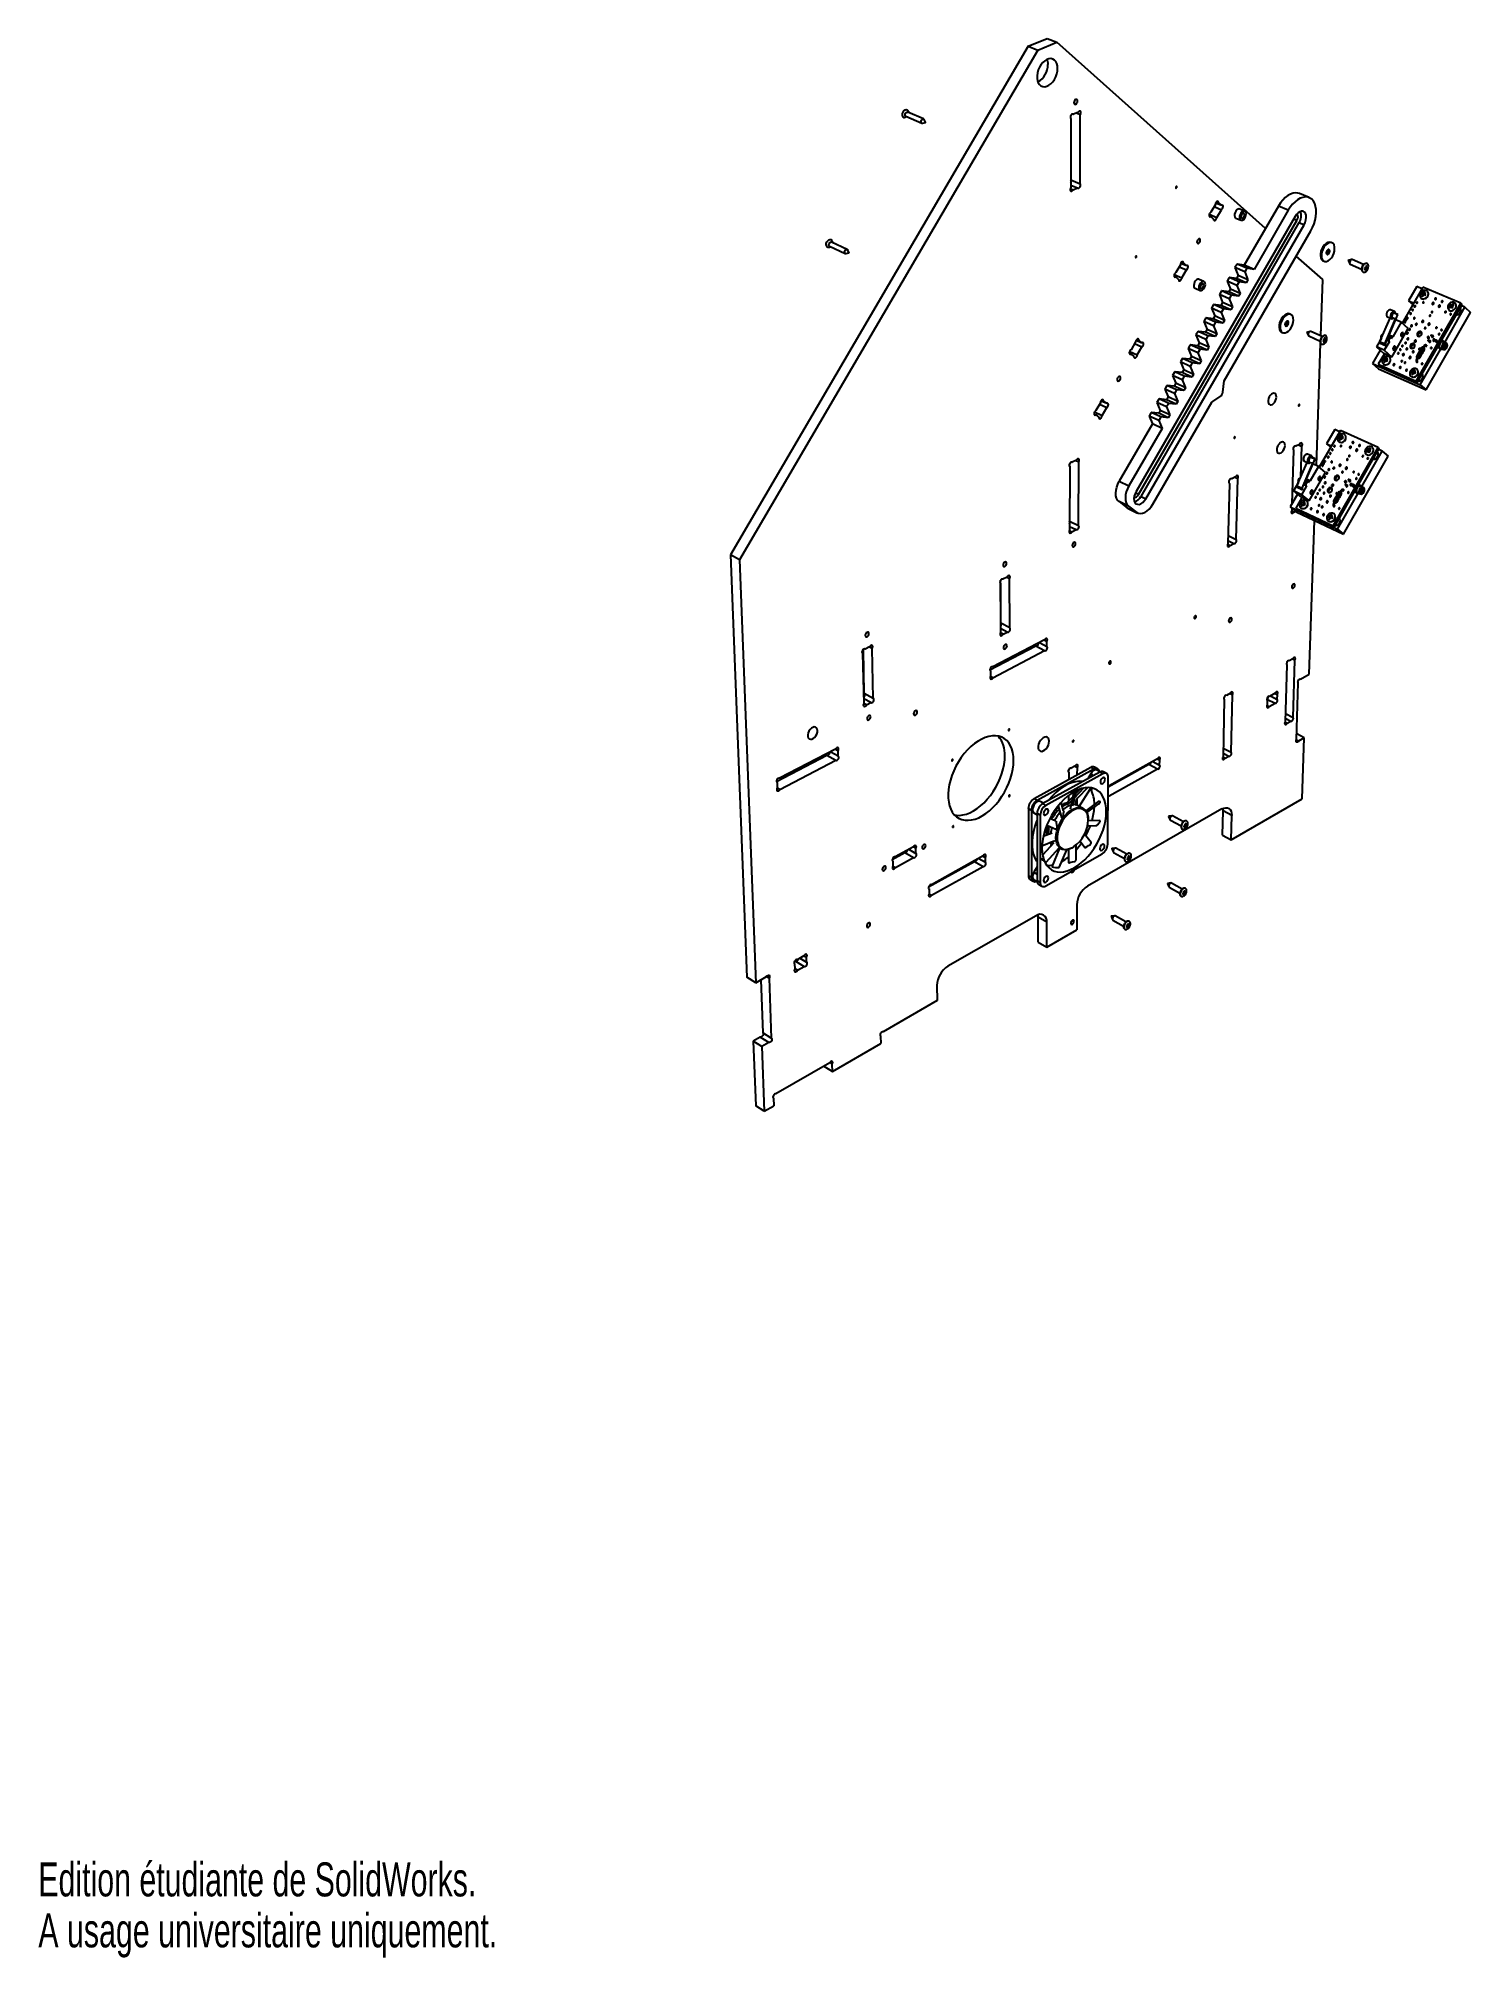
# Model space of a CAD drawing. Extents: x 0 to 153, y 0 to 205.
import ezdxf
from ezdxf.enums import TextEntityAlignment as Align

# ---------------------------------------------------------------- set-up
doc = ezdxf.new("R2010")
doc.units = 0
doc.layers.get('0').update_dxf_attribs({"linetype": 'CONTINUOUS'})

msp = doc.modelspace()

# ---------------------------------------------------------------- texts
at = {"color": 7, "linetype": 'CONTINUOUS'}
for s, width, p in [('Edition étudiante de SolidWorks.', 0.667188, (0, 5.45)), ('A usage universitaire uniquement.', 0.668182, (0, 0))]:
    msp.add_text(s, height=3.633, dxfattribs=dict(at, width=width)).set_placement(p, align=Align.BOTTOM_LEFT)

# ---------------------------------------------------------------- linework, layer by layer
at = {"color": 7, "linetype": 'CONTINUOUS'}
for p, q in [((105.85, 204.33), (74.02, 149.97)), ((106.88, 203.91), (75, 149.44)), ((105.85, 204.33), (107.91, 205.18)), ((105.85, 204.33), (106.88, 203.91)), ((106.88, 203.91), (108.94, 204.76)), ((107.91, 205.18), (108.94, 204.76)), ((131.24, 184.85), (108.94, 204.76)), ((94.68, 196.56), (92.98, 197.3)), ((110.64, 197.09), (110.71, 197.06)), ((111.18, 197.26), (110.71, 197.06)), ((111.04, 197.2), (111.44, 197.03)), ((111.41, 189.64), (111.44, 197.03)), ((92.79, 196.85), (94.49, 196.11)), ((94.58, 196.11), (94.87, 196.2)), ((94.87, 196.21), (94.74, 196.49)), ((110.44, 196.6), (110.41, 189.2)), ((110.42, 196.61), (110.42, 196.92)), ((110.37, 189.11), (110.68, 188.98)), ((110.41, 190.07), (111.41, 189.64)), ((110.41, 189.5), (111.14, 189.19)), ((110.68, 188.98), (111.14, 189.19)), ((125.88, 187.43), (125.39, 186.59)), ((125.75, 187.2), (126.53, 186.86)), ((125.92, 187.59), (126.54, 187.33)), ((126, 187.7), (126.24, 187.59)), ((126.04, 186.02), (126.53, 186.86)), ((126.54, 187.33), (126.24, 187.59)), ((129.01, 186.7), (128.49, 186.93)), ((132.62, 187.24), (128.98, 180.94)), ((133.67, 186.8), (130.02, 180.48)), ((133.67, 186.8), (132.62, 187.24)), ((135.92, 188.15), (134.87, 188.59)), ((134.4, 186.13), (117.41, 156.75)), ((117.67, 156.41), (134.6, 185.7)), ((117.93, 156.21), (134.85, 185.48)), ((118.44, 155.96), (135.37, 185.26)), ((125.23, 186.37), (126.04, 186.02)), ((125.23, 186.2), (125.39, 186.13)), ((125.39, 186.13), (125.69, 185.86)), ((128.08, 185.97), (128.61, 185.75)), ((134.85, 185.48), (135.37, 185.26)), ((84.62, 182.96), (86.3, 182.17)), ((86.51, 182.62), (84.83, 183.4)), ((126.82, 168.56), (136.09, 184.6)), ((138.35, 183.32), (138.25, 183.36)), ((86.39, 182.17), (86.69, 182.26)), ((86.69, 182.27), (86.57, 182.55)), ((122.14, 180.97), (121.65, 180.13)), ((122.01, 180.76), (122.79, 180.42)), ((122.18, 181.15), (122.8, 180.88)), ((122.26, 181.24), (122.49, 181.14)), ((122.8, 180.88), (122.49, 181.14)), ((128.2, 181.05), (127.98, 180.67)), ((129.02, 180.21), (127.98, 180.67)), ((127.98, 180.67), (128.32, 179.81)), ((129.25, 180.6), (128.2, 181.05)), ((128.98, 180.94), (128.2, 181.05)), ((130.02, 180.48), (128.98, 180.94)), ((129.25, 180.6), (129.02, 180.21)), ((130.02, 180.48), (129.25, 180.6)), ((137.36, 179.39), (134.54, 181.91)), ((137.4, 181.4), (137.51, 181.35)), ((140.44, 181.52), (140.07, 181.42)), ((140.07, 181.42), (140.26, 181.08)), ((140.3, 181.04), (141.52, 180.52)), ((141.73, 181), (140.51, 181.52)), ((141.97, 180.64), (141.84, 180.59)), ((141.87, 180.62), (142.06, 180.38)), ((142.08, 180.53), (141.9, 180.61)), ((141.93, 180.62), (142.18, 180.6)), ((141.97, 180.64), (141.96, 180.8)), ((142.09, 180.69), (141.97, 180.75)), ((142.09, 180.69), (142.08, 180.86)), ((121.47, 179.74), (121.64, 179.67)), ((121.49, 179.93), (122.3, 179.57)), ((121.64, 179.67), (121.95, 179.41)), ((122.3, 179.57), (122.79, 180.42)), ((124.66, 179.18), (124.14, 179.41)), ((127.37, 179.61), (127.15, 179.23)), ((128.19, 178.77), (127.15, 179.23)), ((127.15, 179.23), (127.49, 178.37)), ((128.41, 179.16), (127.37, 179.61)), ((128.15, 179.5), (127.37, 179.61)), ((128.32, 179.81), (128.15, 179.5)), ((129.19, 179.05), (128.15, 179.5)), ((128.41, 179.16), (128.19, 178.77)), ((128.19, 178.77), (128.53, 177.91)), ((129.36, 179.35), (128.32, 179.81)), ((129.19, 179.05), (128.41, 179.16)), ((129.02, 180.21), (129.36, 179.35)), ((129.36, 179.35), (129.19, 179.05)), ((137.16, 173.36), (137.36, 179.39)), ((141.97, 180.48), (141.83, 180.43)), ((141.97, 180.48), (141.84, 180.53)), ((148.06, 178.59), (145.85, 174.74)), ((147.43, 178.64), (146.55, 177.12)), ((147.96, 178.41), (147.43, 178.64)), ((152.13, 176.86), (148.06, 178.59)), ((123.72, 178.46), (124.24, 178.23)), ((125.7, 176.73), (125.48, 176.35)), ((126.74, 176.27), (125.7, 176.73)), ((126.48, 176.63), (125.7, 176.73)), ((126.54, 178.17), (126.31, 177.79)), ((127.35, 177.33), (126.31, 177.79)), ((126.31, 177.79), (126.66, 176.93)), ((126.66, 176.93), (126.48, 176.63)), ((127.52, 176.17), (126.48, 176.63)), ((127.58, 177.71), (126.54, 178.17)), ((127.32, 178.07), (126.54, 178.17)), ((127.7, 176.47), (126.66, 176.93)), ((127.49, 178.37), (127.32, 178.07)), ((128.36, 177.61), (127.32, 178.07)), ((127.58, 177.71), (127.35, 177.33)), ((127.35, 177.33), (127.7, 176.47)), ((128.53, 177.91), (127.49, 178.37)), ((127.7, 176.47), (127.52, 176.17)), ((128.36, 177.61), (127.58, 177.71)), ((128.53, 177.91), (128.36, 177.61)), ((146.55, 177.12), (147.08, 176.89)), ((146.55, 177.12), (146.99, 176.72)), ((147.36, 168.54), (152.13, 176.86)), ((147.48, 168.42), (152.26, 176.74)), ((148.02, 177.81), (147.89, 177.86)), ((148.02, 177.81), (147.94, 177.66)), ((147.94, 177.66), (148.14, 177.7)), ((148.1, 177.97), (147.98, 178.01)), ((147.98, 178.01), (148.23, 177.85)), ((148.02, 177.81), (148.14, 177.7)), ((148.15, 177.76), (148.07, 177.6)), ((148.1, 177.97), (148.23, 177.85)), ((148.17, 177.75), (148.23, 177.85)), ((148.23, 177.85), (148.2, 178.11)), ((148.23, 177.85), (148.35, 177.8)), ((148.24, 177.91), (148.36, 177.8)), ((151, 176.59), (150.88, 176.47)), ((150.88, 176.47), (151.12, 176.47)), ((151.12, 176.47), (150.93, 176.69)), ((151.09, 176.47), (150.96, 176.35)), ((151, 176.59), (151.12, 176.47)), ((151.09, 176.47), (151.18, 176.35)), ((151.09, 176.47), (151.21, 176.36)), ((151.12, 176.47), (151.24, 176.57)), ((151.2, 176.37), (151.12, 176.47)), ((151.14, 176.7), (151.23, 176.61)), ((151.22, 176.59), (151.32, 176.46)), ((151.26, 176.59), (151.28, 176.81)), ((151.58, 176.83), (151.53, 176.89)), ((152.13, 176.86), (152.26, 176.74)), ((152.57, 176.45), (152.18, 176.61)), ((124.87, 175.29), (124.65, 174.91)), ((125.69, 174.44), (124.65, 174.91)), ((124.65, 174.91), (125, 174.06)), ((125.91, 174.83), (124.87, 175.29)), ((125.65, 175.19), (124.87, 175.29)), ((126.52, 175.88), (125.48, 176.35)), ((125.48, 176.35), (125.83, 175.5)), ((125.83, 175.5), (125.65, 175.19)), ((126.69, 174.73), (125.65, 175.19)), ((125.91, 174.83), (125.69, 174.44)), ((125.69, 174.44), (126.03, 173.59)), ((126.87, 175.03), (125.83, 175.5)), ((126.69, 174.73), (125.91, 174.83)), ((126.74, 176.27), (126.52, 175.88)), ((126.52, 175.88), (126.87, 175.03)), ((126.87, 175.03), (126.69, 174.73)), ((127.52, 176.17), (126.74, 176.27)), ((133.95, 175.67), (133.85, 175.71)), ((143.48, 172.76), (144.56, 175.28)), ((144.02, 172.52), (145.16, 175.19)), ((144.28, 175.4), (144.72, 175.22)), ((144.31, 173.1), (145.41, 175.67)), ((145.05, 175.97), (144.62, 176.16)), ((144.74, 175.65), (144.74, 175.65)), ((144.74, 175.65), (144.79, 175.63)), ((144.79, 175.63), (144.74, 175.65)), ((144.83, 175.32), (144.78, 175.35)), ((144.79, 175.63), (144.79, 175.63)), ((144.83, 175.32), (145.16, 175.19)), ((145.76, 174.82), (144.87, 173.28)), ((144.99, 175.84), (145.15, 175.78)), ((144.99, 175.84), (145.04, 175.82)), ((145.04, 175.82), (145.41, 175.67)), ((145.41, 175.67), (145.15, 175.78)), ((145.15, 175.78), (145.32, 175.71)), ((145.15, 175.78), (145.32, 175.71)), ((145.76, 174.82), (145.16, 175.08)), ((146.5, 174.15), (145.76, 174.82)), ((148.43, 167.59), (153.18, 175.88)), ((150.41, 172.68), (152.57, 176.45)), ((152.57, 176.45), (153.18, 175.88)), ((117.35, 172.73), (116.86, 171.88)), ((117.25, 172.54), (118.02, 172.19)), ((117.41, 172.92), (118.02, 172.64)), ((117.48, 173), (117.71, 172.9)), ((118.02, 172.64), (117.71, 172.9)), ((123.2, 172.41), (122.98, 172.02)), ((124.24, 171.94), (123.2, 172.41)), ((123.99, 172.32), (123.2, 172.41)), ((124.04, 173.85), (123.81, 173.47)), ((124.85, 173), (123.81, 173.47)), ((123.81, 173.47), (124.16, 172.62)), ((124.16, 172.62), (123.99, 172.32)), ((125.07, 173.38), (124.04, 173.85)), ((124.82, 173.76), (124.04, 173.85)), ((125.2, 172.15), (124.16, 172.62)), ((125, 174.06), (124.82, 173.76)), ((125.86, 173.29), (124.82, 173.76)), ((125.07, 173.38), (124.85, 173)), ((124.85, 173), (125.2, 172.15)), ((126.03, 173.59), (125, 174.06)), ((125.86, 173.29), (125.07, 173.38)), ((126.03, 173.59), (125.86, 173.29)), ((132.97, 173.76), (133.08, 173.71)), ((136.02, 173.84), (135.65, 173.75)), ((135.65, 173.74), (135.83, 173.41)), ((135.87, 173.36), (137.08, 172.82)), ((137.29, 173.3), (136.09, 173.83)), ((136.69, 159.51), (137.13, 172.59)), ((137.53, 172.77), (137.39, 172.72)), ((137.53, 172.93), (137.4, 172.88)), ((137.53, 172.77), (137.4, 172.83)), ((137.46, 172.9), (137.63, 172.69)), ((137.65, 172.83), (137.47, 172.91)), ((137.5, 172.92), (137.75, 172.9)), ((137.53, 172.93), (137.52, 173.1)), ((137.65, 172.99), (137.53, 173.05)), ((137.65, 172.99), (137.64, 173.15)), ((143.64, 173.13), (143.1, 172.2)), ((143.48, 172.76), (144.02, 172.52)), ((143.48, 172.63), (144.02, 172.39)), ((143.48, 172.63), (143.52, 172.59)), ((143.52, 172.59), (144.06, 172.36)), ((143.6, 173.17), (143.64, 173.14)), ((143.79, 173.48), (143.76, 173.49)), ((144.49, 172.76), (143.95, 171.83)), ((144.02, 172.39), (144.06, 172.36)), ((144.06, 172.51), (144.27, 173.02)), ((144.06, 172.45), (144.1, 172.42)), ((144.06, 172.36), (144.1, 172.42)), ((144.49, 172.76), (144.22, 172.88)), ((144.61, 173.12), (144.36, 173.23)), ((144.76, 173.23), (144.43, 173.37)), ((144.45, 172.8), (144.49, 172.76)), ((144.87, 173.28), (144.47, 173.46)), ((144.67, 173.07), (144.63, 173.11)), ((144.76, 173.23), (144.67, 173.07)), ((144.75, 171.11), (146.5, 174.15)), ((144.87, 173.28), (144.76, 173.23)), ((148.49, 172.32), (148.42, 172.38)), ((148.6, 173.15), (148.57, 173.16)), ((148.57, 173.16), (148.66, 173.08)), ((148.61, 173.25), (148.58, 173.26)), ((148.6, 173.15), (148.68, 173.08)), ((148.64, 172.91), (148.62, 172.88)), ((148.63, 172.86), (148.7, 172.8)), ((148.67, 173.29), (148.65, 173.3)), ((148.67, 172.9), (148.66, 172.87)), ((148.68, 173.28), (148.76, 173.21)), ((148.72, 173.25), (148.71, 173.25)), ((148.77, 172.84), (148.75, 172.81)), ((148.75, 172.81), (148.86, 172.71)), ((148.77, 172.84), (148.88, 172.74)), ((148.95, 173.45), (148.93, 173.42)), ((148.94, 173.4), (149.01, 173.34)), ((148.96, 173.41), (148.98, 173.44)), ((149.08, 173.38), (149.06, 173.35)), ((149.06, 173.35), (149.17, 173.25)), ((149.08, 173.38), (149.19, 173.28)), ((149.18, 172.87), (149.26, 172.8)), ((149.38, 172.93), (149.3, 173)), ((149.45, 172.88), (149.42, 172.89)), ((149.44, 172.78), (149.42, 172.79)), ((149.42, 172.79), (149.52, 172.7)), ((149.44, 172.78), (149.53, 172.7)), ((149.52, 172.92), (149.49, 172.94)), ((149.52, 172.92), (149.63, 172.82)), ((149.59, 172.87), (149.57, 172.88)), ((150.47, 172.63), (150.09, 172.97)), ((150.47, 172.63), (150.21, 172.74)), ((150.61, 172.57), (150.47, 172.63)), ((116.69, 171.5), (116.86, 171.42)), ((116.72, 171.71), (117.53, 171.34)), ((116.86, 171.42), (117.17, 171.17)), ((117.53, 171.34), (118.02, 172.19)), ((122.37, 170.97), (122.14, 170.58)), ((123.18, 170.11), (122.14, 170.58)), ((122.14, 170.58), (122.5, 169.74)), ((123.4, 170.49), (122.37, 170.97)), ((123.15, 170.88), (122.37, 170.97)), ((124.01, 171.55), (122.98, 172.02)), ((122.98, 172.02), (123.33, 171.18)), ((123.33, 171.18), (123.15, 170.88)), ((124.19, 170.4), (123.15, 170.88)), ((123.4, 170.49), (123.18, 170.11)), ((124.37, 170.71), (123.33, 171.18)), ((124.19, 170.4), (123.4, 170.49)), ((125.02, 171.85), (123.99, 172.32)), ((124.24, 171.94), (124.01, 171.55)), ((124.01, 171.55), (124.37, 170.71)), ((124.37, 170.71), (124.19, 170.4)), ((125.02, 171.85), (124.24, 171.94)), ((125.2, 172.15), (125.02, 171.85)), ((143.51, 171.84), (142.69, 170.41)), ((142.69, 170.41), (147.8, 168.14)), ((142.69, 170.41), (143.32, 169.86)), ((143.95, 171.83), (143.1, 172.2)), ((143.1, 172.2), (143.91, 171.49)), ((143.96, 171.46), (143.31, 170.33)), ((143.31, 170.33), (147.36, 168.54)), ((143.31, 170.33), (143.44, 170.22)), ((143.97, 170.77), (143.84, 170.82)), ((143.97, 170.77), (143.89, 170.61)), ((143.89, 170.61), (144.09, 170.66)), ((144.75, 171.11), (143.91, 171.49)), ((144.05, 170.92), (143.93, 170.97)), ((143.93, 170.97), (144.18, 170.81)), ((143.95, 171.83), (144.75, 171.11)), ((143.97, 170.77), (144.09, 170.66)), ((144.1, 170.71), (144.02, 170.55)), ((144.05, 170.92), (144.18, 170.81)), ((144.12, 170.7), (144.18, 170.81)), ((144.18, 170.81), (144.15, 171.06)), ((144.18, 170.81), (144.3, 170.75)), ((144.19, 170.86), (144.31, 170.76)), ((147.48, 171.05), (147.39, 170.89)), ((147.39, 170.61), (147.45, 170.56)), ((147.49, 171.38), (147.42, 171.25)), ((147.51, 170.62), (147.45, 170.68)), ((147.45, 170.68), (147.45, 170.68)), ((147.47, 170.85), (147.56, 171)), ((147.53, 171.46), (147.49, 171.39)), ((147.58, 171.54), (147.54, 171.46)), ((147.62, 171.61), (147.58, 171.55)), ((147.67, 171.69), (147.63, 171.61)), ((147.7, 171.76), (147.67, 171.7)), ((147.79, 171.89), (147.72, 171.77)), ((147.76, 171.05), (147.84, 171.19)), ((147.82, 171.97), (147.79, 171.91)), ((147.8, 168.14), (149.97, 171.91)), ((147.89, 172.08), (147.83, 171.97)), ((147.85, 171.19), (147.89, 171.25)), ((147.88, 171.26), (147.93, 171.34)), ((147.94, 171.34), (147.97, 171.41)), ((147.97, 171.42), (148.01, 171.49)), ((148.03, 171.5), (148.06, 171.56)), ((148.06, 171.57), (148.13, 171.7)), ((148.19, 172.28), (148.1, 172.13)), ((148.14, 171.7), (148.18, 171.76)), ((148.18, 172.08), (148.26, 172.24)), ((148.18, 171.78), (148.24, 171.88)), ((148.36, 172.31), (148.43, 172.25)), ((150.04, 171.85), (149.65, 172.2)), ((149.92, 172.08), (150.18, 171.97)), ((150.12, 171.99), (150.04, 171.85)), ((150.04, 171.85), (150.04, 171.85)), ((150.15, 171.99), (150.18, 171.97)), ((150.15, 171.99), (150.18, 171.97)), ((150.18, 171.97), (150.32, 171.91)), ((121.53, 169.53), (121.31, 169.14)), ((122.34, 168.66), (121.31, 169.14)), ((121.31, 169.14), (121.66, 168.3)), ((121.66, 168.3), (121.49, 167.99)), ((122.56, 169.05), (121.53, 169.53)), ((122.32, 169.44), (121.53, 169.53)), ((122.7, 167.82), (121.66, 168.3)), ((122.5, 169.74), (122.32, 169.44)), ((123.35, 168.96), (122.32, 169.44)), ((122.56, 169.05), (122.34, 168.66)), ((122.34, 168.66), (122.7, 167.82)), ((123.53, 169.26), (122.5, 169.74)), ((123.35, 168.96), (122.56, 169.05)), ((123.18, 170.11), (123.53, 169.26)), ((123.53, 169.26), (123.35, 168.96)), ((126.67, 167.34), (126.82, 168.56)), ((143.32, 169.86), (148.43, 167.59)), ((143.44, 170.22), (147.48, 168.42)), ((146.93, 169.46), (146.81, 169.51)), ((146.93, 169.46), (146.86, 169.3)), ((146.86, 169.3), (147.06, 169.35)), ((147.02, 169.61), (146.9, 169.66)), ((146.9, 169.66), (147.15, 169.5)), ((146.93, 169.46), (147.06, 169.35)), ((147.07, 169.4), (146.99, 169.24)), ((147.02, 169.61), (147.15, 169.5)), ((147.08, 169.39), (147.15, 169.5)), ((147.15, 169.5), (147.12, 169.75)), ((147.15, 169.5), (147.28, 169.44)), ((147.16, 169.55), (147.28, 169.44)), ((147.36, 168.54), (147.48, 168.42)), ((113.59, 166.23), (113.09, 165.38)), ((113.66, 166.44), (114.26, 166.16)), ((113.72, 166.51), (113.95, 166.4)), ((114.26, 166.16), (113.95, 166.4)), ((119.21, 155.38), (125.5, 166.28)), ((119.86, 166.64), (119.63, 166.25)), ((120.67, 165.77), (119.63, 166.25)), ((119.63, 166.25), (119.99, 165.41)), ((120.89, 166.15), (119.86, 166.64)), ((120.65, 166.55), (119.86, 166.64)), ((120.69, 168.08), (120.47, 167.69)), ((121.5, 167.21), (120.47, 167.69)), ((120.47, 167.69), (120.83, 166.86)), ((120.83, 166.86), (120.65, 166.55)), ((121.68, 166.07), (120.65, 166.55)), ((121.73, 167.6), (120.69, 168.08)), ((121.49, 167.99), (120.69, 168.08)), ((121.86, 166.37), (120.83, 166.86)), ((122.52, 167.52), (121.49, 167.99)), ((121.73, 167.6), (121.5, 167.21)), ((121.5, 167.21), (121.86, 166.37)), ((121.86, 166.37), (121.68, 166.07)), ((122.52, 167.52), (121.73, 167.6)), ((122.7, 167.82), (122.52, 167.52)), ((125.5, 166.28), (126.4, 166.88)), ((147.8, 168.14), (148.43, 167.59)), ((112.92, 165.01), (113.09, 164.92)), ((112.96, 165.24), (113.77, 164.85)), ((113.09, 164.92), (113.41, 164.68)), ((113.49, 166.07), (114.26, 165.7)), ((113.77, 164.85), (114.26, 165.7)), ((119.02, 165.19), (118.8, 164.8)), ((119.83, 164.32), (118.8, 164.8)), ((118.8, 164.8), (119.16, 163.97)), ((120.05, 164.71), (119.02, 165.19)), ((119.82, 165.11), (119.02, 165.19)), ((119.99, 165.41), (119.82, 165.11)), ((120.85, 164.62), (119.82, 165.11)), ((120.05, 164.71), (119.83, 164.32)), ((119.83, 164.32), (120.19, 163.48)), ((121.02, 164.93), (119.99, 165.41)), ((120.85, 164.62), (120.05, 164.71)), ((120.89, 166.15), (120.67, 165.77)), ((120.67, 165.77), (121.02, 164.93)), ((121.02, 164.93), (120.85, 164.62)), ((121.68, 166.07), (120.89, 166.15)), ((119.16, 163.97), (115.61, 157.83)), ((120.19, 163.48), (116.63, 157.34)), ((120.19, 163.48), (119.16, 163.97)), ((139.25, 163.27), (136.99, 159.33)), ((138.65, 163.37), (137.77, 161.84)), ((139.17, 163.13), (138.65, 163.37)), ((139.2, 162.47), (139.08, 162.52)), ((139.2, 162.47), (139.12, 162.31)), ((139.12, 162.31), (139.32, 162.36)), ((139.28, 162.62), (139.16, 162.68)), ((139.16, 162.68), (139.41, 162.52)), ((139.2, 162.47), (139.32, 162.36)), ((143.28, 161.43), (139.25, 163.27)), ((139.33, 162.41), (139.25, 162.25)), ((139.28, 162.62), (139.41, 162.52)), ((139.35, 162.4), (139.41, 162.52)), ((139.41, 162.52), (139.38, 162.77)), ((139.41, 162.52), (139.54, 162.46)), ((139.42, 162.56), (139.54, 162.46)), ((111.02, 160.08), (110.57, 159.86)), ((110.95, 160.04), (111.28, 159.89)), ((134.25, 161.16), (134.07, 155.42)), ((134.46, 161.6), (134.49, 161.58)), ((134.87, 161.77), (134.49, 161.58)), ((134.78, 161.73), (135.12, 161.56)), ((135.02, 158.29), (135.12, 161.56)), ((135.44, 157.67), (136.54, 160.24)), ((136.17, 160.53), (135.75, 160.73)), ((135.85, 160.2), (135.85, 160.2)), ((135.85, 160.2), (135.91, 160.18)), ((135.91, 160.18), (135.85, 160.2)), ((135.91, 160.18), (135.91, 160.18)), ((136.11, 160.4), (136.28, 160.34)), ((136.11, 160.4), (136.16, 160.37)), ((136.16, 160.37), (136.54, 160.24)), ((136.54, 160.24), (136.27, 160.36)), ((136.27, 160.36), (136.45, 160.28)), ((136.28, 160.34), (136.45, 160.28)), ((137.77, 161.84), (138.29, 161.6)), ((137.77, 161.84), (138.22, 161.47)), ((138.48, 153.06), (143.28, 161.43)), ((138.61, 152.95), (143.41, 161.32)), ((139.58, 152.17), (144.36, 160.51)), ((141.56, 157.26), (143.73, 161.04)), ((142.15, 161.17), (142.02, 161.05)), ((142.02, 161.05), (142.27, 161.06)), ((142.27, 161.06), (142.07, 161.28)), ((142.23, 161.04), (142.11, 160.92)), ((142.15, 161.17), (142.27, 161.06)), ((142.23, 161.04), (142.33, 160.92)), ((142.23, 161.04), (142.36, 160.94)), ((142.27, 161.06), (142.38, 161.15)), ((142.36, 160.94), (142.27, 161.06)), ((142.28, 161.28), (142.41, 161.17)), ((142.37, 161.16), (142.46, 161.03)), ((142.41, 161.17), (142.43, 161.38)), ((142.73, 161.41), (142.65, 161.49)), ((143.28, 161.43), (143.41, 161.32)), ((143.73, 161.04), (143.35, 161.22)), ((143.73, 161.04), (144.36, 160.51)), ((110.31, 159.41), (110.29, 152.61)), ((110.3, 159.42), (110.3, 159.7)), ((110.53, 159.87), (110.57, 159.86)), ((111.25, 153.1), (111.28, 159.89)), ((127.62, 158.11), (127.66, 158.09)), ((128.04, 158.29), (127.66, 158.09)), ((127.97, 158.25), (128.27, 158.11)), ((128.12, 151.61), (128.27, 158.11)), ((134.61, 157.34), (135.69, 159.84)), ((134.93, 158.07), (134.91, 158.08)), ((135.15, 157.09), (136.29, 159.76)), ((135.4, 159.98), (135.82, 159.78)), ((136.01, 157.86), (135.6, 158.05)), ((135.89, 159.91), (135.94, 159.88)), ((135.91, 155.72), (137.67, 158.78)), ((135.95, 159.88), (136.29, 159.76)), ((136.9, 159.41), (136.01, 157.86)), ((136.9, 159.41), (136.3, 159.69)), ((137.67, 158.78), (136.9, 159.41)), ((140.09, 158.01), (140.07, 157.98)), ((140.1, 157.97), (140.12, 158)), ((115.61, 157.83), (116.63, 157.34)), ((117.93, 156.21), (118.44, 155.96)), ((127.38, 157.6), (127.23, 151.15)), ((134.66, 156.45), (133.88, 155.09)), ((134.77, 157.71), (134.24, 156.79)), ((135.08, 156.39), (134.24, 156.79)), ((134.24, 156.79), (135.07, 156.12)), ((135.13, 156.09), (134.48, 154.96)), ((134.61, 157.34), (135.15, 157.09)), ((134.62, 157.21), (135.15, 156.96)), ((134.62, 157.21), (134.66, 157.18)), ((134.66, 157.18), (135.19, 156.93)), ((134.74, 157.76), (134.78, 157.73)), ((135.91, 155.72), (135.07, 156.12)), ((135.62, 157.34), (135.08, 156.39)), ((135.08, 156.39), (135.91, 155.72)), ((135.15, 156.96), (135.19, 156.93)), ((135.18, 157.08), (135.4, 157.59)), ((135.19, 157.02), (135.23, 156.99)), ((135.19, 156.93), (135.23, 156.99)), ((135.62, 157.34), (135.35, 157.46)), ((135.75, 157.69), (135.5, 157.8)), ((135.89, 157.8), (135.56, 157.96)), ((135.58, 157.37), (135.62, 157.34)), ((135.8, 157.65), (135.76, 157.68)), ((135.89, 157.8), (135.8, 157.65)), ((136.01, 157.86), (135.89, 157.8)), ((138.66, 156.01), (138.62, 155.95)), ((138.71, 156.09), (138.67, 156.01)), ((138.75, 156.17), (138.71, 156.1)), ((138.8, 156.25), (138.76, 156.17)), ((138.84, 156.32), (138.8, 156.26)), ((138.92, 156.45), (138.85, 156.32)), ((138.95, 156.53), (138.92, 156.46)), ((138.94, 152.69), (141.11, 156.48)), ((139.03, 156.64), (138.97, 156.53)), ((139.07, 155.9), (139.11, 155.96)), ((139.1, 155.97), (139.15, 156.05)), ((139.16, 156.05), (139.2, 156.12)), ((139.19, 156.13), (139.27, 156.25)), ((139.32, 156.84), (139.23, 156.69)), ((139.28, 156.26), (139.31, 156.32)), ((139.31, 156.64), (139.4, 156.8)), ((139.31, 156.33), (139.37, 156.44)), ((139.5, 156.87), (139.57, 156.82)), ((139.5, 156.87), (139.5, 156.87)), ((139.63, 156.89), (139.56, 156.94)), ((139.74, 157.72), (139.71, 157.73)), ((139.71, 157.73), (139.81, 157.65)), ((139.74, 157.82), (139.72, 157.83)), ((139.74, 157.72), (139.82, 157.65)), ((139.77, 157.47), (139.76, 157.44)), ((139.77, 157.43), (139.84, 157.37)), ((139.82, 157.86), (139.79, 157.87)), ((139.81, 157.46), (139.79, 157.43)), ((139.82, 157.86), (139.9, 157.79)), ((139.87, 157.83), (139.85, 157.83)), ((139.91, 157.4), (139.89, 157.37)), ((139.89, 157.37), (140, 157.28)), ((139.91, 157.4), (140.02, 157.31)), ((140.08, 157.97), (140.16, 157.91)), ((140.22, 157.95), (140.2, 157.92)), ((140.2, 157.92), (140.31, 157.82)), ((140.22, 157.95), (140.33, 157.85)), ((140.32, 157.42), (140.4, 157.36)), ((140.51, 157.5), (140.43, 157.56)), ((140.58, 157.43), (140.55, 157.44)), ((140.57, 157.33), (140.55, 157.34)), ((140.55, 157.34), (140.66, 157.25)), ((140.57, 157.33), (140.67, 157.25)), ((140.65, 157.47), (140.62, 157.48)), ((140.65, 157.47), (140.77, 157.38)), ((140.73, 157.43), (140.7, 157.43)), ((141.19, 156.42), (140.79, 156.75)), ((141.06, 156.65), (141.31, 156.53)), ((141.26, 156.55), (141.19, 156.42)), ((141.19, 156.42), (141.19, 156.42)), ((141.63, 157.2), (141.23, 157.53)), ((141.29, 156.55), (141.31, 156.53)), ((141.29, 156.55), (141.31, 156.53)), ((141.31, 156.53), (141.45, 156.47)), ((141.62, 157.18), (141.36, 157.3)), ((141.63, 157.2), (141.62, 157.18)), ((141.75, 157.12), (141.62, 157.18)), ((116.61, 155.15), (115.59, 155.65)), ((115.59, 155.65), (116.45, 155)), ((116.45, 155), (117.47, 154.5)), ((116.55, 154.93), (116.45, 155)), ((116.55, 154.93), (117.57, 154.43)), ((116.61, 155.15), (117.47, 154.5)), ((133.88, 155.09), (138.94, 152.69)), ((133.88, 155.09), (134.54, 154.57)), ((134.02, 154.66), (134.27, 154.54)), ((134.06, 154.95), (134.05, 154.71)), ((134.08, 155.57), (134.14, 155.54)), ((134.27, 154.54), (134.46, 154.64)), ((134.48, 154.96), (134.61, 154.85)), ((134.48, 154.96), (138.48, 153.06)), ((134.54, 154.57), (139.58, 152.17)), ((134.61, 154.85), (138.61, 152.95)), ((135.12, 155.38), (135, 155.44)), ((135.12, 155.38), (135.05, 155.22)), ((135.05, 155.22), (135.25, 155.28)), ((135.21, 155.54), (135.09, 155.59)), ((135.09, 155.59), (135.34, 155.43)), ((135.12, 155.38), (135.25, 155.28)), ((135.25, 155.32), (135.18, 155.16)), ((135.21, 155.54), (135.34, 155.43)), ((135.27, 155.31), (135.34, 155.43)), ((135.34, 155.43), (135.31, 155.68)), ((135.34, 155.47), (135.47, 155.37)), ((135.34, 155.43), (135.47, 155.37)), ((138.06, 153.99), (137.93, 154.05)), ((138.06, 153.99), (137.98, 153.83)), ((137.98, 153.83), (138.18, 153.89)), ((138.15, 154.15), (138.02, 154.2)), ((138.02, 154.2), (138.27, 154.04)), ((138.06, 153.99), (138.18, 153.89)), ((138.19, 153.93), (138.11, 153.77)), ((138.15, 154.15), (138.27, 154.04)), ((138.2, 153.92), (138.27, 154.04)), ((138.27, 154.04), (138.24, 154.29)), ((138.27, 154.04), (138.41, 153.98)), ((138.28, 154.08), (138.41, 153.98)), ((138.61, 155.6), (138.52, 155.45)), ((138.52, 155.17), (138.59, 155.11)), ((138.63, 155.94), (138.55, 155.8)), ((138.65, 155.18), (138.58, 155.24)), ((138.58, 155.24), (138.58, 155.24)), ((138.6, 155.4), (138.69, 155.56)), ((138.89, 155.6), (138.97, 155.74)), ((138.98, 155.74), (139.02, 155.81)), ((139.01, 155.82), (139.06, 155.89)), ((110.26, 152.57), (110.54, 152.43)), ((110.29, 153.57), (111.25, 153.1)), ((110.29, 153.01), (110.99, 152.66)), ((110.54, 152.43), (110.99, 152.66)), ((127.25, 152.04), (128.12, 151.61)), ((135.93, 137.2), (136.49, 153.64)), ((138.48, 153.06), (138.61, 152.95)), ((138.94, 152.69), (139.58, 152.17)), ((75, 149.44), (74.02, 149.97)), ((74.02, 149.97), (75.79, 104.8)), ((127.2, 151.1), (127.46, 150.97)), ((127.23, 151.5), (127.87, 151.19)), ((127.46, 150.97), (127.87, 151.19)), ((75, 149.44), (76.72, 104.22)), ((102.89, 146.91), (102.92, 141.65)), ((102.93, 142.66), (102.91, 147.26)), ((103.15, 147.36), (103.12, 147.37)), ((103.61, 147.59), (103.15, 147.36)), ((103.87, 147.41), (103.56, 147.57)), ((103.89, 142.16), (103.87, 147.41)), ((103.18, 141.48), (102.9, 141.62)), ((103.63, 141.71), (102.91, 142.09)), ((103.89, 142.16), (102.93, 142.66)), ((103.18, 141.48), (103.63, 141.71)), ((88.34, 135.14), (88.24, 139.85)), ((88.42, 139.88), (88.41, 139.89)), ((88.91, 140.13), (88.42, 139.88)), ((89.19, 139.95), (88.88, 140.12)), ((89.3, 134.61), (89.19, 139.95)), ((101.78, 137.68), (106.67, 140.23)), ((107.62, 140.88), (102.1, 137.99)), ((102.1, 136.83), (107.62, 139.73)), ((106.67, 140.23), (107.62, 139.73)), ((107.06, 140.59), (107.87, 140.17)), ((107.58, 140.86), (107.87, 140.71)), ((107.87, 140.17), (107.87, 140.71)), ((88.15, 139.43), (88.28, 134.08)), ((101.84, 137.55), (101.84, 137)), ((102.08, 138), (102.1, 137.99)), ((133.54, 138.22), (133.35, 132.12)), ((133.75, 138.65), (133.77, 138.63)), ((134.17, 138.86), (133.77, 138.63)), ((134.12, 138.83), (134.39, 138.7)), ((134.19, 132.59), (134.39, 138.7)), ((101.83, 136.98), (102.1, 136.83)), ((134.56, 130.21), (134.75, 136.27)), ((134.99, 136.68), (134.97, 136.69)), ((134.99, 136.68), (135.93, 137.2)), ((89.04, 134.16), (88.27, 134.58)), ((88.56, 133.91), (88.27, 134.07)), ((89.3, 134.61), (88.34, 135.14)), ((88.56, 133.91), (89.04, 134.16)), ((126.84, 134.52), (126.7, 128.37)), ((127.06, 134.95), (127.08, 134.94)), ((127.49, 135.17), (127.08, 134.94)), ((127.45, 135.14), (127.71, 135.01)), ((127.56, 128.86), (127.71, 135.01)), ((131.39, 134.55), (132.26, 134.1)), ((131.4, 133.88), (131.64, 133.76)), ((131.44, 134.42), (131.42, 133.92)), ((131.64, 133.76), (132.26, 134.1)), ((131.65, 134.84), (131.67, 134.83)), ((132.29, 135.17), (131.67, 134.83)), ((131.77, 134.88), (132.49, 134.51)), ((132.24, 135.15), (132.51, 135.02)), ((132.49, 134.51), (132.51, 135.02)), ((133.33, 132.08), (133.56, 131.96)), ((133.36, 132.49), (133.96, 132.19)), ((133.37, 133.01), (134.19, 132.59)), ((133.56, 131.96), (133.96, 132.19)), ((126.72, 129.3), (127.56, 128.86)), ((134.77, 130.06), (134.54, 130.18)), ((135.39, 130.41), (134.58, 130.82)), ((135.39, 130.41), (134.77, 130.06)), ((135.17, 123.89), (135.39, 130.41)), ((78.95, 125.73), (84.33, 128.55)), ((85.25, 129.19), (79.28, 126.07)), ((79.32, 124.88), (85.28, 128.01)), ((84.33, 128.55), (85.28, 128.01)), ((84.74, 128.92), (85.55, 128.46)), ((85.24, 129.18), (85.54, 129.02)), ((85.55, 128.46), (85.54, 129.02)), ((112.56, 127.24), (106.49, 123.89)), ((110.86, 127.37), (110.45, 127.14)), ((110.86, 127.37), (111.13, 127.22)), ((111.12, 126.45), (111.13, 127.22)), ((112.89, 127.06), (112.56, 127.24)), ((113.29, 127.09), (112.96, 127.27)), ((114.42, 125.16), (118.75, 127.57)), ((119.69, 128.16), (114.53, 125.28)), ((118.75, 127.57), (119.68, 127.07)), ((119.19, 127.88), (119.92, 127.49)), ((119.66, 128.14), (119.93, 128)), ((119.92, 127.49), (119.93, 128)), ((126.68, 128.34), (126.92, 128.21)), ((126.7, 128.77), (127.33, 128.44)), ((126.92, 128.21), (127.33, 128.44)), ((79.02, 125.61), (79.03, 125.05)), ((112.89, 127.06), (106.82, 123.7)), ((113.51, 126.73), (107.43, 123.37)), ((113.84, 126.55), (107.76, 123.18)), ((110.19, 126.72), (110.19, 126.98)), ((110.2, 126.71), (110.2, 125.93)), ((110.44, 127.14), (110.45, 127.14)), ((112.55, 126.56), (112.25, 126.03)), ((113.56, 126.75), (113.21, 126.94)), ((113.84, 126.55), (113.51, 126.73)), ((114.24, 126.58), (113.91, 126.76)), ((114.37, 119.03), (114.43, 126.16)), ((114.51, 125.29), (114.53, 125.28)), ((114.52, 124.19), (119.68, 127.07)), ((79.03, 125.05), (79.32, 124.88)), ((106.82, 123.7), (106.49, 123.89)), ((107.5, 123.4), (107.15, 123.59)), ((107.76, 123.18), (107.43, 123.37)), ((109.06, 123.12), (109.42, 121.87)), ((109.65, 122.58), (109.39, 123.5)), ((110.09, 123.32), (109.9, 123.42)), ((110.12, 123.56), (110.63, 124.1)), ((110.3, 123.46), (110.12, 123.56)), ((110.19, 124.24), (110.19, 123.64)), ((110.3, 123.46), (110.55, 123.72)), ((110.75, 124.62), (110.34, 122.77)), ((110.63, 123.14), (110.98, 124.74)), ((110.82, 124), (111.82, 125.04)), ((110.9, 124.37), (111.45, 124.94)), ((111.11, 123.19), (111.11, 123.92)), ((111.12, 124.6), (111.12, 124.81)), ((112.24, 125.08), (111.14, 123.94)), ((111.32, 123.08), (111.2, 123.15)), ((112.45, 124.87), (111.29, 123.03)), ((113.47, 123.67), (112.02, 122.61)), ((112.15, 122.4), (113.42, 123.33)), ((114.41, 124.24), (114.52, 124.19)), ((127.57, 119.48), (135.17, 123.89)), ((106.21, 122.64), (105.88, 122.82)), ((105.88, 122.82), (105.89, 115.65)), ((106.21, 122.64), (106.22, 115.47)), ((106.47, 122.38), (106.82, 122.16)), ((107.15, 122.12), (106.82, 122.3)), ((106.82, 122.3), (106.82, 115.12)), ((107.15, 122.12), (107.15, 114.93)), ((107.86, 121.06), (108.82, 120.62)), ((108.83, 121.49), (108.19, 121.79)), ((108.61, 122.06), (108.42, 122.16)), ((111.75, 122.85), (111.4, 123.03)), ((126.59, 122.8), (112.21, 114.54)), ((113.52, 121.57), (112.29, 121.54)), ((112.31, 121.71), (112.31, 121.76)), ((121.25, 122.06), (120.87, 122.01)), ((120.87, 122), (121.03, 121.66)), ((121.07, 121.61), (122.22, 120.99)), ((122.46, 121.43), (121.31, 122.06)), ((122.65, 121.04), (122.64, 121.19)), ((122.77, 121.11), (122.64, 121.18)), ((122.65, 121.07), (122.87, 121.04)), ((122.77, 121.11), (122.76, 121.26)), ((126.66, 119.98), (126.72, 122.59)), ((127.64, 122.1), (126.72, 122.59)), ((127.57, 119.48), (127.64, 122.1)), ((107.34, 118.87), (108.73, 119.42)), ((108.59, 119.16), (107.4, 117.85)), ((108.44, 120.21), (107.47, 119.84)), ((107.86, 121.02), (107.85, 121.04)), ((108.04, 120.92), (107.86, 121.02)), ((108.06, 120.67), (107.87, 120.77)), ((108.04, 120.92), (108.01, 120.99)), ((111.41, 119.36), (111.94, 118.67)), ((112.59, 119.21), (111.9, 120.11)), ((112.22, 120.99), (113.15, 121.01)), ((122.65, 121.04), (122.52, 120.98)), ((122.65, 120.9), (122.52, 120.97)), ((122.65, 120.9), (122.52, 120.84)), ((122.61, 121.02), (122.75, 120.83)), ((122.77, 120.97), (122.64, 121.04)), ((126.66, 119.98), (127.57, 119.48)), ((91.33, 117.4), (92.67, 118.14)), ((91.38, 117.21), (91.39, 116.68)), ((93.59, 118.73), (91.64, 117.66)), ((91.66, 116.53), (93.61, 117.6)), ((92.67, 118.14), (93.61, 117.6)), ((93.12, 118.47), (93.86, 118.04)), ((93.59, 118.73), (93.86, 118.57)), ((93.86, 118.04), (93.86, 118.57)), ((95.22, 114.47), (100.11, 117.19)), ((101.04, 117.77), (95.52, 114.69)), ((100.11, 117.19), (101.05, 116.66)), ((100.57, 117.51), (101.3, 117.09)), ((101.03, 117.76), (101.29, 117.62)), ((101.3, 117.09), (101.29, 117.62)), ((107.76, 114.57), (113.77, 117.99)), ((107.78, 117.1), (109.18, 118.65)), ((109.22, 118.62), (108.38, 116.62)), ((109.18, 118.64), (109.37, 118.54)), ((109.19, 116.55), (109.98, 118.44)), ((110.17, 118.48), (110.17, 117.03)), ((110.55, 118.61), (110.57, 118.63)), ((110.57, 118.63), (110.6, 118.64)), ((110.6, 118.64), (110.74, 118.73)), ((110.98, 117.34), (110.99, 118.94)), ((114.8, 118.55), (114.96, 118.2)), ((115.18, 118.61), (114.81, 118.55)), ((115, 118.15), (116.15, 117.51)), ((116.4, 117.96), (115.24, 118.6)), ((116.59, 117.57), (116.45, 117.51)), ((116.59, 117.42), (116.45, 117.5)), ((116.59, 117.42), (116.45, 117.36)), ((116.55, 117.55), (116.69, 117.36)), ((116.59, 117.57), (116.57, 117.72)), ((116.71, 117.64), (116.57, 117.71)), ((116.58, 117.59), (116.81, 117.57)), ((116.71, 117.49), (116.58, 117.56)), ((116.71, 117.64), (116.7, 117.79)), ((91.39, 116.68), (91.66, 116.53)), ((95.53, 113.58), (101.05, 116.66)), ((106.22, 115.47), (105.89, 115.65)), ((106.07, 115.25), (106.4, 115.06)), ((106.82, 116.61), (106.48, 116.02)), ((106.49, 115.21), (106.83, 115.01)), ((107.15, 114.93), (106.82, 115.12)), ((95.26, 114.25), (95.27, 113.73)), ((95.27, 113.73), (95.53, 113.58)), ((107.01, 114.72), (107.34, 114.53)), ((121.13, 114.88), (120.75, 114.82)), ((120.75, 114.82), (120.91, 114.47)), ((120.94, 114.43), (122.09, 113.79)), ((122.33, 114.23), (121.19, 114.87)), ((122.52, 113.84), (122.39, 113.78)), ((122.52, 113.7), (122.39, 113.77)), ((122.52, 113.7), (122.39, 113.64)), ((122.48, 113.83), (122.62, 113.64)), ((122.52, 113.84), (122.51, 113.99)), ((122.64, 113.91), (122.51, 113.99)), ((122.64, 113.77), (122.51, 113.84)), ((122.52, 113.87), (122.74, 113.85)), ((122.64, 113.91), (122.63, 114.06)), ((106.7, 111.38), (97.28, 105.98)), ((106.93, 111.23), (106.92, 111.47)), ((107.86, 110.7), (106.93, 111.23)), ((106.94, 108.56), (106.93, 111.23)), ((111.06, 112.55), (111.05, 109.89)), ((115.12, 111.37), (114.74, 111.32)), ((114.74, 111.32), (114.89, 110.97)), ((114.93, 110.92), (116.07, 110.27)), ((116.32, 110.72), (115.18, 111.36)), ((107.85, 108.03), (107.86, 110.7)), ((107.85, 108.03), (111.05, 109.89)), ((116.51, 110.32), (116.37, 110.26)), ((116.5, 110.18), (116.37, 110.25)), ((116.5, 110.18), (116.37, 110.12)), ((116.47, 110.3), (116.61, 110.12)), ((116.51, 110.32), (116.49, 110.47)), ((116.63, 110.39), (116.49, 110.47)), ((116.5, 110.35), (116.73, 110.33)), ((116.63, 110.25), (116.5, 110.32)), ((116.63, 110.39), (116.61, 110.54)), ((81.87, 107.09), (81.14, 106.68)), ((81.45, 106.86), (82.17, 106.41)), ((81.88, 107.11), (82.15, 106.94)), ((82.17, 106.41), (82.15, 106.94)), ((106.94, 108.56), (107.85, 108.03)), ((76.72, 104.22), (75.79, 104.8)), ((76.72, 104.22), (77.87, 104.87)), ((78.16, 104.72), (77.89, 104.89)), ((78.16, 104.72), (78.39, 98.28)), ((80.83, 106.45), (80.98, 106.53)), ((80.87, 106.24), (80.88, 106.23)), ((80.88, 106.23), (80.89, 105.7)), ((80.89, 105.73), (81.18, 105.55)), ((80.98, 106.53), (81.91, 105.96)), ((81.18, 105.55), (81.91, 105.96)), ((77.26, 104.52), (77.47, 98.86)), ((96.1, 103.93), (96.13, 102.31)), ((96.13, 102.31), (90.34, 98.96)), ((78.39, 98.28), (77.47, 98.86)), ((90.07, 98.53), (90.08, 98.52)), ((90.08, 98.52), (90.1, 97.72)), ((77.21, 98.41), (76.45, 97.98)), ((77.38, 97.4), (76.45, 97.98)), ((76.45, 97.98), (76.72, 91.07)), ((78.13, 97.83), (77.21, 98.41)), ((78.13, 97.83), (77.38, 97.4)), ((77.38, 97.4), (77.64, 90.48)), ((84.93, 94.72), (90.1, 97.72)), ((84.64, 95.66), (78.88, 92.33)), ((84.01, 95.29), (84.01, 95.3)), ((84.01, 95.29), (84.93, 94.72)), ((84.65, 95.68), (84.91, 95.52)), ((84.93, 94.72), (84.91, 95.52)), ((77.64, 90.48), (76.72, 91.07)), ((77.64, 90.48), (78.65, 91.07)), ((78.61, 91.89), (78.63, 91.88)), ((78.63, 91.88), (78.65, 91.07))]:
    msp.add_line(p, q, dxfattribs=at)
at = {"color": 8, "linetype": 'CONTINUOUS'}
for p, q in [((134.6, 185.7), (134.24, 185.85)), ((143.65, 173.15), (143.6, 173.17)), ((144.45, 172.8), (144.22, 172.9)), ((117.67, 156.41), (117.32, 156.58)), ((134.78, 157.74), (134.74, 157.76)), ((135.58, 157.37), (135.35, 157.48)), ((112.55, 126.56), (112.88, 126.38)), ((106.47, 122.38), (106.82, 122.19)), ((108.43, 119.13), (108.26, 119.23)), ((110.62, 118.68), (110.75, 118.76)), ((106.48, 116.02), (106.82, 115.82))]:
    msp.add_line(p, q, dxfattribs=at)
at = {"color": 7, "linetype": 'CONTINUOUS'}
for points in [[(109.01, 201.97), (108.99, 202.24), (108.92, 202.49), (108.81, 202.7), (108.67, 202.86), (108.49, 202.96), (108.29, 203.01), (108.08, 202.99), (107.85, 202.91), (107.63, 202.78), (107.42, 202.59), (107.23, 202.36), (107.07, 202.09), (106.94, 201.8), (106.85, 201.5), (106.81, 201.19), (106.81, 200.9), (106.85, 200.64), (106.94, 200.41), (107.07, 200.23), (107.23, 200.1), (107.42, 200.02), (107.63, 200.01), (107.85, 200.06), (108.07, 200.17), (108.29, 200.33), (108.49, 200.54), (108.67, 200.79), (108.81, 201.07), (108.92, 201.37), (108.99, 201.67), (109.01, 201.97)], [(92.44, 196.85), (92.41, 196.99), (92.43, 197.15), (92.49, 197.3), (92.58, 197.44), (92.7, 197.53), (92.82, 197.57), (92.93, 197.55), (93.01, 197.47), (93.06, 197.35), (93.07, 197.26)], [(92.72, 196.92), (92.71, 197), (92.72, 197.09), (92.76, 197.18), (92.81, 197.25), (92.88, 197.29), (92.95, 197.3), (92.98, 197.3)], [(110.71, 197.06), (110.64, 197.09), (110.57, 197.08), (110.5, 197.03), (110.44, 196.95), (110.4, 196.85), (110.38, 196.75), (110.4, 196.66), (110.44, 196.6)], [(111.14, 198.47), (111.13, 198.56), (111.09, 198.62), (111.02, 198.65), (110.95, 198.64), (110.87, 198.59), (110.81, 198.51), (110.77, 198.41), (110.75, 198.3), (110.77, 198.21), (110.81, 198.15), (110.87, 198.12), (110.95, 198.13), (111.02, 198.18), (111.08, 198.27), (111.13, 198.37), (111.14, 198.47)], [(111.44, 197.03), (111.48, 197.13), (111.5, 197.23), (111.49, 197.31), (111.45, 197.38), (111.38, 197.4), (111.31, 197.39), (111.24, 197.34), (111.18, 197.26)], [(92.88, 196.81), (92.84, 196.78), (92.72, 196.71), (92.61, 196.7), (92.51, 196.75), (92.44, 196.85)], [(92.79, 196.85), (92.76, 196.86), (92.72, 196.92)], [(94.42, 196.18), (94.41, 196.26), (94.42, 196.35), (94.46, 196.44), (94.52, 196.51), (94.58, 196.55), (94.65, 196.56), (94.71, 196.54), (94.74, 196.49)], [(94.86, 196.2), (94.86, 196.2), (94.87, 196.2), (94.87, 196.2), (94.87, 196.2), (94.87, 196.21), (94.87, 196.21), (94.87, 196.21), (94.87, 196.21), (94.87, 196.22), (94.87, 196.22), (94.87, 196.22), (94.87, 196.22), (94.86, 196.21), (94.86, 196.21), (94.86, 196.21), (94.86, 196.2)], [(110.41, 189.2), (110.37, 189.11), (110.36, 189.01), (110.37, 188.92), (110.41, 188.86), (110.47, 188.84), (110.54, 188.85), (110.61, 188.9), (110.68, 188.98)], [(111.14, 189.19), (111.2, 189.16), (111.28, 189.17), (111.35, 189.22), (111.41, 189.3), (111.45, 189.4), (111.46, 189.5), (111.45, 189.58), (111.41, 189.64)], [(121.76, 189.29), (121.76, 189.31), (121.75, 189.33), (121.73, 189.34), (121.7, 189.34), (121.68, 189.32), (121.66, 189.3), (121.65, 189.26), (121.64, 189.23), (121.65, 189.2), (121.66, 189.18), (121.68, 189.18), (121.7, 189.18), (121.72, 189.2), (121.74, 189.22), (121.76, 189.25), (121.76, 189.29)], [(126.24, 187.59), (126.22, 187.68), (126.19, 187.73), (126.13, 187.76), (126.07, 187.74), (126, 187.7), (125.94, 187.62), (125.9, 187.53), (125.88, 187.43)], [(126.53, 186.86), (126.59, 186.91), (126.65, 186.99), (126.69, 187.08), (126.71, 187.18), (126.7, 187.26), (126.66, 187.32), (126.6, 187.34), (126.54, 187.33)], [(128.49, 186.93), (128.43, 186.94), (128.31, 186.92), (128.19, 186.85), (128.08, 186.72), (127.99, 186.56), (127.94, 186.39)], [(128.47, 186.17), (128.46, 186), (128.49, 185.87), (128.56, 185.77), (128.67, 185.73), (128.78, 185.75), (128.91, 185.83), (129.02, 185.96), (129.1, 186.11), (129.15, 186.28), (129.16, 186.45), (129.13, 186.58), (129.06, 186.68), (128.95, 186.72), (128.84, 186.7), (128.71, 186.62), (128.6, 186.5), (128.52, 186.34), (128.47, 186.17)], [(134.87, 188.59), (134.71, 188.64), (134.46, 188.66), (134.19, 188.62), (133.91, 188.52), (133.63, 188.37), (133.35, 188.15), (133.09, 187.89), (132.84, 187.58), (132.62, 187.24)], [(136.09, 184.6), (136.28, 184.97), (136.44, 185.36), (136.55, 185.75), (136.63, 186.14), (136.67, 186.52), (136.66, 186.89), (136.6, 187.22), (136.51, 187.51), (136.37, 187.77), (136.2, 187.97), (136, 188.11), (135.76, 188.2), (135.51, 188.22), (135.24, 188.18), (134.96, 188.08), (134.68, 187.92), (134.4, 187.71), (134.14, 187.45), (133.89, 187.14), (133.67, 186.8)], [(125.39, 186.59), (125.33, 186.54), (125.27, 186.46), (125.23, 186.37), (125.21, 186.28), (125.23, 186.2), (125.26, 186.14), (125.32, 186.11), (125.39, 186.13)], [(125.69, 185.86), (125.7, 185.78), (125.74, 185.72), (125.79, 185.7), (125.86, 185.71), (125.93, 185.76), (125.98, 185.84), (126.02, 185.93), (126.04, 186.02)], [(127.94, 186.39), (127.93, 186.23), (127.97, 186.09), (128.04, 186), (128.08, 185.97)], [(128.63, 186.19), (128.62, 186.1), (128.65, 186.02), (128.7, 185.97), (128.76, 185.96), (128.84, 186), (128.91, 186.06), (128.96, 186.15), (128.99, 186.26), (129, 186.35), (128.97, 186.43), (128.92, 186.48), (128.86, 186.49), (128.78, 186.46), (128.71, 186.39), (128.66, 186.3), (128.63, 186.19)], [(135.37, 185.26), (135.49, 185.51), (135.57, 185.77), (135.6, 186.03), (135.58, 186.26), (135.52, 186.46), (135.41, 186.6), (135.27, 186.69), (135.1, 186.7), (134.92, 186.65), (134.73, 186.53), (134.56, 186.35), (134.4, 186.13)], [(134.6, 185.7), (134.68, 185.87), (134.72, 186.04), (134.71, 186.2), (134.66, 186.33), (134.58, 186.4), (134.57, 186.41)], [(84.28, 182.96), (84.25, 183.09), (84.27, 183.25), (84.32, 183.41), (84.42, 183.54), (84.53, 183.64), (84.66, 183.68), (84.77, 183.66), (84.86, 183.59), (84.91, 183.47), (84.92, 183.36)], [(84.71, 182.92), (84.69, 182.9), (84.57, 182.83), (84.45, 182.82), (84.35, 182.86), (84.28, 182.96)], [(84.56, 183.03), (84.55, 183.1), (84.56, 183.19), (84.6, 183.28), (84.65, 183.35), (84.72, 183.4), (84.79, 183.41), (84.83, 183.4)], [(84.62, 182.96), (84.6, 182.97), (84.56, 183.03)], [(86.24, 182.24), (86.23, 182.32), (86.24, 182.41), (86.28, 182.5), (86.33, 182.57), (86.4, 182.61), (86.47, 182.63), (86.53, 182.61), (86.57, 182.55)], [(124.27, 183.59), (124.26, 183.67), (124.22, 183.73), (124.16, 183.75), (124.1, 183.74), (124.03, 183.69), (123.97, 183.61), (123.92, 183.51), (123.91, 183.42), (123.92, 183.33), (123.96, 183.27), (124.02, 183.25), (124.09, 183.26), (124.16, 183.31), (124.22, 183.39), (124.26, 183.49), (124.27, 183.59)], [(138.25, 183.36), (138.24, 183.37), (138.08, 183.39), (137.9, 183.36), (137.72, 183.26), (137.55, 183.1), (137.39, 182.9), (137.26, 182.67), (137.17, 182.42), (137.12, 182.16), (137.11, 181.92), (137.15, 181.71), (137.23, 181.54), (137.34, 181.43), (137.4, 181.4)], [(138.64, 182.67), (138.63, 182.9), (138.57, 183.09), (138.47, 183.24), (138.34, 183.32), (138.18, 183.35), (138.01, 183.31), (137.83, 183.21), (137.66, 183.06), (137.5, 182.85), (137.37, 182.62), (137.28, 182.37), (137.22, 182.12), (137.22, 181.88), (137.25, 181.67), (137.33, 181.5), (137.45, 181.38), (137.6, 181.32), (137.76, 181.33), (137.94, 181.4), (138.12, 181.53), (138.29, 181.71), (138.43, 181.93), (138.54, 182.17), (138.61, 182.42), (138.64, 182.67)], [(86.68, 182.26), (86.68, 182.26), (86.68, 182.26), (86.69, 182.26), (86.69, 182.26), (86.69, 182.26), (86.69, 182.27), (86.69, 182.27), (86.69, 182.27), (86.69, 182.27), (86.69, 182.27), (86.69, 182.27), (86.68, 182.27), (86.68, 182.27), (86.68, 182.27), (86.68, 182.26), (86.68, 182.26)], [(117.45, 181.86), (117.44, 181.88), (117.43, 181.9), (117.41, 181.91), (117.39, 181.91), (117.36, 181.89), (117.34, 181.86), (117.33, 181.83), (117.33, 181.8), (117.33, 181.77), (117.34, 181.76), (117.36, 181.75), (117.39, 181.75), (117.41, 181.77), (117.43, 181.79), (117.44, 181.83), (117.45, 181.86)], [(122.49, 181.14), (122.48, 181.22), (122.44, 181.27), (122.39, 181.3), (122.32, 181.28), (122.25, 181.24), (122.19, 181.16), (122.15, 181.07), (122.14, 180.97)], [(122.79, 180.42), (122.86, 180.47), (122.91, 180.54), (122.95, 180.63), (122.97, 180.73), (122.96, 180.81), (122.92, 180.87), (122.86, 180.89), (122.8, 180.88)], [(138.12, 182.42), (138.11, 182.51), (138.07, 182.58), (138.01, 182.6), (137.94, 182.59), (137.87, 182.53), (137.8, 182.45), (137.76, 182.35), (137.74, 182.24), (137.75, 182.15), (137.79, 182.09), (137.85, 182.06), (137.92, 182.08), (138, 182.13), (138.06, 182.22), (138.1, 182.32), (138.12, 182.42)], [(138.02, 182.47), (138, 182.56), (137.98, 182.6)], [(140.51, 181.52), (140.48, 181.52), (140.42, 181.51), (140.35, 181.46), (140.29, 181.38), (140.25, 181.29), (140.23, 181.19), (140.24, 181.11), (140.28, 181.05), (140.3, 181.04)], [(142.09, 181.1), (142.07, 181.11), (141.96, 181.13), (141.85, 181.09), (141.74, 181.01), (141.64, 180.88), (141.56, 180.73), (141.52, 180.57), (141.52, 180.42), (141.57, 180.29), (141.64, 180.21), (141.69, 180.19)], [(142.09, 181.11), (142.07, 181.11), (141.96, 181.12), (141.84, 181.06), (141.72, 180.94), (141.63, 180.79), (141.57, 180.62), (141.55, 180.45), (141.58, 180.3), (141.64, 180.21), (141.68, 180.18)], [(141.68, 180.19), (141.77, 180.17), (141.85, 180.18), (142, 180.25), (142.11, 180.36), (142.2, 180.51), (142.24, 180.68), (142.25, 180.84), (142.21, 180.99), (142.16, 181.06), (142.08, 181.11)], [(141.84, 180.59), (141.84, 180.47), (141.83, 180.43)], [(142.08, 180.86), (142, 180.82), (141.96, 180.8)], [(142.18, 180.6), (142.12, 180.55), (142.08, 180.53)], [(142.19, 180.76), (142.12, 180.71), (142.09, 180.69)], [(142.18, 180.6), (142.19, 180.71), (142.19, 180.76)], [(121.65, 180.13), (121.58, 180.08), (121.52, 180), (121.48, 179.91), (121.46, 179.81), (121.48, 179.73), (121.51, 179.68), (121.57, 179.65), (121.64, 179.67)], [(121.95, 179.41), (121.96, 179.33), (121.99, 179.27), (122.05, 179.25), (122.12, 179.26), (122.19, 179.31), (122.24, 179.39), (122.28, 179.48), (122.3, 179.57)], [(124.14, 179.41), (124.11, 179.42), (124, 179.42), (123.87, 179.36), (123.76, 179.25), (123.66, 179.1), (123.6, 178.93), (123.57, 178.77), (123.59, 178.62), (123.65, 178.51), (123.72, 178.46)], [(124.81, 178.87), (124.79, 179.02), (124.73, 179.13), (124.64, 179.18), (124.52, 179.19), (124.4, 179.13), (124.28, 179.02), (124.18, 178.87), (124.12, 178.7), (124.1, 178.53), (124.11, 178.39), (124.17, 178.28), (124.27, 178.22), (124.38, 178.22), (124.5, 178.28), (124.62, 178.39), (124.72, 178.53), (124.78, 178.7), (124.81, 178.87)], [(124.64, 178.79), (124.63, 178.88), (124.59, 178.94), (124.53, 178.96), (124.46, 178.95), (124.38, 178.9), (124.32, 178.81), (124.28, 178.71), (124.26, 178.61), (124.27, 178.52), (124.31, 178.46), (124.37, 178.44), (124.45, 178.46), (124.52, 178.51), (124.58, 178.59), (124.62, 178.69), (124.64, 178.79)], [(141.94, 180.33), (141.96, 180.43), (141.97, 180.48)], [(141.94, 180.33), (142.03, 180.37), (142.06, 180.38)], [(142.06, 180.38), (142.08, 180.49), (142.08, 180.53)], [(147.25, 176.59), (147.22, 176.59), (147.2, 176.59), (147.18, 176.57), (147.16, 176.55), (147.15, 176.53), (147.15, 176.5), (147.16, 176.48), (147.18, 176.47), (147.2, 176.46), (147.23, 176.47), (147.25, 176.48), (147.27, 176.51), (147.28, 176.53), (147.28, 176.56), (147.27, 176.58), (147.25, 176.59)], [(147.47, 176.98), (147.45, 176.98), (147.42, 176.98), (147.4, 176.96), (147.38, 176.94), (147.37, 176.92), (147.37, 176.89), (147.38, 176.87), (147.4, 176.86), (147.42, 176.85), (147.45, 176.86), (147.47, 176.87), (147.49, 176.89), (147.5, 176.92), (147.5, 176.94), (147.49, 176.96), (147.47, 176.98)], [(147.87, 177.42), (147.87, 177.42), (148, 177.34), (148.16, 177.33), (148.32, 177.38), (148.47, 177.48), (148.59, 177.62)], [(147.98, 178.01), (147.92, 177.91), (147.89, 177.86)], [(147.94, 177.66), (148.03, 177.61), (148.07, 177.6)], [(148.16, 177.01), (148.14, 177.01), (148.11, 177), (148.09, 176.99), (148.07, 176.97), (148.06, 176.94), (148.06, 176.92), (148.07, 176.9), (148.09, 176.88), (148.11, 176.88), (148.14, 176.89), (148.16, 176.9), (148.18, 176.92), (148.19, 176.95), (148.19, 176.97), (148.18, 176.99), (148.16, 177.01)], [(148.2, 178.11), (148.13, 178.01), (148.1, 177.97)], [(148.29, 177.69), (148.19, 177.74), (148.15, 177.76)], [(148.33, 178.05), (148.24, 178.09), (148.2, 178.11)], [(148.33, 178.05), (148.27, 177.95), (148.24, 177.91)], [(148.38, 177.84), (148.28, 177.89), (148.24, 177.91)], [(148.29, 177.69), (148.36, 177.8), (148.38, 177.84)], [(148.6, 177.61), (148.64, 177.69), (148.67, 177.83)], [(149.21, 176.93), (149.18, 176.93), (149.14, 176.93), (149.1, 176.9), (149.08, 176.87), (149.06, 176.83), (149.06, 176.8), (149.08, 176.76), (149.1, 176.74), (149.14, 176.74), (149.18, 176.75), (149.21, 176.77), (149.24, 176.8), (149.25, 176.84), (149.25, 176.88), (149.24, 176.91), (149.21, 176.93)], [(149.47, 177.42), (149.45, 177.42), (149.41, 177.41), (149.38, 177.4), (149.36, 177.37), (149.35, 177.34), (149.35, 177.31), (149.36, 177.28), (149.39, 177.26), (149.42, 177.26), (149.45, 177.27), (149.48, 177.28), (149.5, 177.31), (149.51, 177.34), (149.51, 177.37), (149.5, 177.4), (149.47, 177.42)], [(149.89, 176.64), (149.85, 176.64), (149.82, 176.64), (149.78, 176.61), (149.75, 176.58), (149.74, 176.54), (149.74, 176.51), (149.76, 176.47), (149.78, 176.45), (149.82, 176.45), (149.86, 176.46), (149.89, 176.48), (149.92, 176.51), (149.93, 176.55), (149.93, 176.59), (149.92, 176.62), (149.89, 176.64)], [(150.18, 177.12), (150.15, 177.12), (150.12, 177.11), (150.09, 177.09), (150.07, 177.07), (150.06, 177.04), (150.06, 177), (150.07, 176.98), (150.09, 176.96), (150.12, 176.96), (150.15, 176.96), (150.18, 176.98), (150.2, 177.01), (150.22, 177.04), (150.22, 177.07), (150.2, 177.1), (150.18, 177.12)], [(150.84, 176.15), (150.86, 176.13), (151, 176.06), (151.16, 176.05), (151.33, 176.11), (151.47, 176.21), (151.59, 176.36), (151.64, 176.53), (151.64, 176.69), (151.58, 176.83)], [(150.88, 176.47), (150.94, 176.38), (150.96, 176.35)], [(151.06, 176.81), (150.96, 176.73), (150.93, 176.69)], [(150.93, 176.69), (150.98, 176.62), (151, 176.59)], [(151.06, 176.81), (151.11, 176.74), (151.14, 176.7)], [(151.28, 176.81), (151.18, 176.74), (151.14, 176.7)], [(151.18, 176.35), (151.28, 176.43), (151.32, 176.46)], [(151.37, 176.69), (151.27, 176.62), (151.22, 176.59)], [(151.37, 176.69), (151.31, 176.78), (151.28, 176.81)], [(133.85, 175.71), (133.82, 175.72), (133.66, 175.75), (133.49, 175.7), (133.3, 175.6), (133.13, 175.44), (132.97, 175.24), (132.84, 175.01), (132.75, 174.76), (132.7, 174.5), (132.69, 174.27), (132.73, 174.06), (132.81, 173.89), (132.93, 173.78), (132.97, 173.76)], [(134.24, 175.04), (134.22, 175.26), (134.16, 175.45), (134.06, 175.59), (133.93, 175.68), (133.77, 175.7), (133.59, 175.66), (133.41, 175.55), (133.24, 175.4), (133.08, 175.2), (132.95, 174.96), (132.86, 174.71), (132.8, 174.46), (132.8, 174.22), (132.84, 174.01), (132.92, 173.85), (133.04, 173.73), (133.18, 173.68), (133.35, 173.69), (133.53, 173.76), (133.71, 173.89), (133.88, 174.07), (134.02, 174.29), (134.14, 174.54), (134.21, 174.79), (134.24, 175.04)], [(133.71, 174.78), (133.7, 174.87), (133.66, 174.93), (133.6, 174.96), (133.53, 174.94), (133.45, 174.89), (133.39, 174.8), (133.34, 174.7), (133.32, 174.59), (133.34, 174.5), (133.38, 174.44), (133.44, 174.42), (133.51, 174.43), (133.58, 174.49), (133.65, 174.57), (133.69, 174.68), (133.71, 174.78)], [(133.6, 174.83), (133.59, 174.92), (133.57, 174.96)], [(144.62, 176.16), (144.53, 176.17), (144.42, 176.12), (144.31, 176.01), (144.23, 175.87), (144.18, 175.72), (144.18, 175.57), (144.22, 175.46), (144.28, 175.4)], [(145.15, 175.78), (145.12, 175.9), (145.06, 175.97), (144.96, 175.98), (144.85, 175.93), (144.75, 175.83), (144.66, 175.69), (144.62, 175.53), (144.61, 175.38), (144.65, 175.27), (144.73, 175.21), (144.83, 175.22), (144.94, 175.28)], [(144.78, 175.35), (144.75, 175.36), (144.73, 175.39), (144.71, 175.42), (144.71, 175.46), (144.7, 175.51), (144.71, 175.55), (144.72, 175.6), (144.74, 175.65)], [(144.74, 175.65), (144.76, 175.7), (144.79, 175.74), (144.82, 175.78), (144.86, 175.81), (144.89, 175.83), (144.93, 175.85), (144.96, 175.85), (144.99, 175.84)], [(144.79, 175.63), (144.78, 175.58), (144.76, 175.53), (144.76, 175.48), (144.76, 175.44), (144.77, 175.4), (144.78, 175.37), (144.8, 175.34), (144.83, 175.32)], [(145.04, 175.82), (145.01, 175.83), (144.98, 175.82), (144.95, 175.81), (144.91, 175.79), (144.88, 175.76), (144.85, 175.72), (144.82, 175.68), (144.79, 175.63)], [(146.2, 174.91), (146.18, 174.91), (146.15, 174.91), (146.13, 174.89), (146.11, 174.87), (146.1, 174.85), (146.1, 174.82), (146.11, 174.8), (146.13, 174.79), (146.15, 174.78), (146.18, 174.79), (146.2, 174.8), (146.22, 174.83), (146.23, 174.85), (146.23, 174.88), (146.22, 174.9), (146.2, 174.91)], [(146.32, 175.12), (146.3, 175.13), (146.27, 175.12), (146.25, 175.11), (146.23, 175.09), (146.22, 175.06), (146.22, 175.04), (146.23, 175.02), (146.25, 175), (146.27, 175), (146.3, 175), (146.32, 175.02), (146.34, 175.04), (146.35, 175.07), (146.35, 175.09), (146.34, 175.11), (146.32, 175.12)], [(146.44, 175.34), (146.42, 175.34), (146.4, 175.34), (146.37, 175.32), (146.36, 175.3), (146.35, 175.28), (146.35, 175.25), (146.36, 175.23), (146.37, 175.22), (146.4, 175.21), (146.42, 175.22), (146.45, 175.23), (146.46, 175.25), (146.47, 175.28), (146.47, 175.3), (146.46, 175.32), (146.44, 175.34)], [(146.8, 175.81), (146.78, 175.82), (146.75, 175.81), (146.73, 175.8), (146.71, 175.77), (146.7, 175.75), (146.7, 175.72), (146.71, 175.7), (146.73, 175.69), (146.75, 175.69), (146.78, 175.69), (146.8, 175.71), (146.82, 175.73), (146.83, 175.75), (146.83, 175.78), (146.82, 175.8), (146.8, 175.81)], [(146.9, 174.52), (146.87, 174.52), (146.84, 174.52), (146.81, 174.5), (146.79, 174.47), (146.78, 174.44), (146.78, 174.41), (146.79, 174.38), (146.81, 174.37), (146.84, 174.36), (146.87, 174.37), (146.9, 174.39), (146.92, 174.41), (146.93, 174.44), (146.93, 174.48), (146.92, 174.5), (146.9, 174.52)], [(147.02, 176.2), (146.99, 176.21), (146.97, 176.2), (146.95, 176.19), (146.93, 176.17), (146.92, 176.14), (146.92, 176.12), (146.93, 176.1), (146.95, 176.08), (146.97, 176.08), (147, 176.08), (147.02, 176.1), (147.04, 176.12), (147.05, 176.15), (147.05, 176.17), (147.04, 176.19), (147.02, 176.2)], [(147.19, 175.32), (147.17, 175.33), (147.14, 175.32), (147.12, 175.31), (147.1, 175.28), (147.09, 175.26), (147.09, 175.23), (147.1, 175.21), (147.12, 175.2), (147.14, 175.2), (147.17, 175.2), (147.19, 175.22), (147.21, 175.24), (147.22, 175.26), (147.22, 175.29), (147.21, 175.31), (147.19, 175.32)], [(147.42, 174.69), (147.39, 174.69), (147.36, 174.69), (147.33, 174.67), (147.31, 174.64), (147.29, 174.61), (147.29, 174.58), (147.31, 174.55), (147.33, 174.53), (147.36, 174.53), (147.39, 174.54), (147.42, 174.56), (147.44, 174.58), (147.45, 174.61), (147.45, 174.65), (147.44, 174.67), (147.42, 174.69)], [(148.11, 175.01), (148.07, 175.02), (148.04, 175.01), (148, 174.99), (147.98, 174.95), (147.96, 174.92), (147.96, 174.88), (147.98, 174.85), (148, 174.83), (148.04, 174.82), (148.08, 174.83), (148.11, 174.85), (148.14, 174.88), (148.15, 174.92), (148.15, 174.96), (148.14, 174.99), (148.11, 175.01)], [(148.79, 174.72), (148.75, 174.73), (148.71, 174.72), (148.68, 174.69), (148.65, 174.66), (148.64, 174.62), (148.64, 174.59), (148.65, 174.56), (148.68, 174.53), (148.72, 174.53), (148.75, 174.54), (148.79, 174.56), (148.82, 174.59), (148.83, 174.63), (148.83, 174.67), (148.81, 174.7), (148.79, 174.72)], [(148.87, 175.6), (148.85, 175.6), (148.82, 175.6), (148.8, 175.58), (148.78, 175.56), (148.77, 175.54), (148.77, 175.51), (148.78, 175.49), (148.8, 175.48), (148.82, 175.47), (148.85, 175.48), (148.87, 175.49), (148.89, 175.51), (148.9, 175.54), (148.9, 175.56), (148.89, 175.59), (148.87, 175.6)], [(149.09, 175.99), (149.07, 175.99), (149.04, 175.99), (149.02, 175.97), (149, 175.95), (148.99, 175.93), (148.99, 175.9), (149, 175.88), (149.02, 175.87), (149.05, 175.86), (149.07, 175.87), (149.09, 175.88), (149.11, 175.9), (149.12, 175.93), (149.12, 175.95), (149.11, 175.97), (149.09, 175.99)], [(150.53, 175.99), (150.51, 175.99), (150.48, 175.99), (150.46, 175.97), (150.44, 175.95), (150.43, 175.93), (150.43, 175.9), (150.44, 175.88), (150.46, 175.87), (150.49, 175.86), (150.51, 175.87), (150.53, 175.88), (150.55, 175.9), (150.56, 175.93), (150.56, 175.95), (150.55, 175.98), (150.53, 175.99)], [(151.08, 175.76), (151.05, 175.76), (151.03, 175.75), (151.01, 175.74), (150.99, 175.72), (150.98, 175.69), (150.98, 175.67), (150.99, 175.65), (151.01, 175.63), (151.03, 175.63), (151.06, 175.63), (151.08, 175.65), (151.1, 175.67), (151.11, 175.7), (151.11, 175.72), (151.1, 175.74), (151.08, 175.76)], [(117.71, 172.9), (117.7, 172.98), (117.66, 173.03), (117.6, 173.05), (117.54, 173.04), (117.47, 172.99), (117.41, 172.91), (117.37, 172.82), (117.35, 172.73)], [(118.02, 172.19), (118.09, 172.24), (118.14, 172.31), (118.18, 172.41), (118.2, 172.5), (118.19, 172.58), (118.15, 172.64), (118.09, 172.66), (118.02, 172.64)], [(136.09, 173.83), (136.05, 173.84), (135.99, 173.83), (135.92, 173.78), (135.86, 173.7), (135.82, 173.61), (135.81, 173.51), (135.82, 173.43), (135.85, 173.37), (135.87, 173.36)], [(137.66, 173.4), (137.63, 173.41), (137.52, 173.43), (137.41, 173.39), (137.3, 173.3), (137.2, 173.18), (137.12, 173.03), (137.08, 172.87), (137.09, 172.71), (137.13, 172.59), (137.2, 172.51), (137.25, 172.49)], [(137.66, 173.4), (137.64, 173.41), (137.52, 173.42), (137.4, 173.35), (137.28, 173.24), (137.19, 173.08), (137.13, 172.91), (137.11, 172.74), (137.14, 172.6), (137.21, 172.51), (137.24, 172.49)], [(137.4, 172.88), (137.4, 172.77), (137.39, 172.72)], [(137.51, 172.63), (137.52, 172.73), (137.53, 172.77)], [(137.51, 172.63), (137.59, 172.67), (137.63, 172.69)], [(137.64, 173.15), (137.56, 173.11), (137.52, 173.1)], [(137.63, 172.69), (137.64, 172.79), (137.65, 172.83)], [(137.76, 172.81), (137.81, 172.98), (137.82, 173.05), (137.81, 173.17), (137.78, 173.27), (137.72, 173.36), (137.65, 173.41)], [(137.75, 173.06), (137.69, 173.01), (137.65, 172.99)], [(137.75, 172.9), (137.68, 172.85), (137.65, 172.83)], [(137.75, 172.9), (137.76, 173.01), (137.75, 173.06)], [(143.76, 173.49), (143.74, 173.49), (143.7, 173.48), (143.65, 173.45), (143.61, 173.4), (143.58, 173.33), (143.57, 173.27), (143.58, 173.21), (143.6, 173.17)], [(144.63, 173.11), (144.59, 173.12), (144.55, 173.11), (144.5, 173.08), (144.46, 173.02), (144.43, 172.96), (144.42, 172.89), (144.43, 172.84), (144.45, 172.8)], [(145.95, 173.71), (145.91, 173.73), (145.85, 173.71), (145.8, 173.67), (145.75, 173.61), (145.72, 173.54), (145.71, 173.46), (145.71, 173.39), (145.74, 173.35), (145.79, 173.33), (145.84, 173.34), (145.89, 173.38), (145.94, 173.45), (145.97, 173.52), (145.98, 173.6), (145.98, 173.66), (145.95, 173.71)], [(146.26, 172.68), (146.24, 172.68), (146.21, 172.68), (146.19, 172.66), (146.17, 172.64), (146.16, 172.62), (146.16, 172.59), (146.17, 172.57), (146.19, 172.56), (146.22, 172.55), (146.24, 172.56), (146.26, 172.57), (146.28, 172.59), (146.29, 172.62), (146.29, 172.64), (146.28, 172.67), (146.26, 172.68)], [(146.45, 173.74), (146.42, 173.75), (146.39, 173.74), (146.36, 173.72), (146.34, 173.69), (146.33, 173.66), (146.33, 173.63), (146.34, 173.6), (146.36, 173.59), (146.39, 173.58), (146.42, 173.59), (146.45, 173.61), (146.47, 173.63), (146.49, 173.67), (146.49, 173.7), (146.47, 173.72), (146.45, 173.74)], [(146.52, 173.12), (146.49, 173.13), (146.46, 173.12), (146.43, 173.1), (146.41, 173.08), (146.4, 173.05), (146.4, 173.01), (146.41, 172.99), (146.43, 172.97), (146.46, 172.97), (146.49, 172.97), (146.52, 172.99), (146.54, 173.02), (146.55, 173.05), (146.55, 173.08), (146.54, 173.11), (146.52, 173.12)], [(146.68, 174.13), (146.65, 174.13), (146.61, 174.13), (146.59, 174.11), (146.56, 174.08), (146.55, 174.05), (146.55, 174.02), (146.56, 173.99), (146.59, 173.98), (146.62, 173.97), (146.65, 173.98), (146.68, 174), (146.7, 174.02), (146.71, 174.06), (146.71, 174.09), (146.7, 174.11), (146.68, 174.13)], [(147.11, 172.54), (147.02, 172.56), (146.92, 172.53), (146.82, 172.47), (146.75, 172.39), (146.72, 172.29), (146.72, 172.19), (146.76, 172.1), (146.83, 172.05), (146.92, 172.03), (147.02, 172.05), (147.12, 172.11), (147.19, 172.2), (147.22, 172.3), (147.22, 172.4), (147.18, 172.48), (147.11, 172.54)], [(147.32, 172.9), (147.28, 172.91), (147.24, 172.9), (147.21, 172.88), (147.18, 172.85), (147.17, 172.81), (147.17, 172.77), (147.18, 172.74), (147.21, 172.72), (147.25, 172.71), (147.28, 172.72), (147.32, 172.74), (147.35, 172.77), (147.36, 172.81), (147.36, 172.85), (147.34, 172.88), (147.32, 172.9)], [(147.85, 173.83), (147.76, 173.85), (147.66, 173.82), (147.57, 173.76), (147.5, 173.68), (147.46, 173.58), (147.46, 173.48), (147.5, 173.39), (147.57, 173.34), (147.66, 173.32), (147.76, 173.34), (147.86, 173.4), (147.93, 173.49), (147.97, 173.59), (147.96, 173.69), (147.92, 173.77), (147.85, 173.83)], [(148.42, 172.38), (148.38, 172.4), (148.33, 172.4), (148.28, 172.38), (148.22, 172.33), (148.19, 172.28)], [(148.36, 174.26), (148.33, 174.27), (148.31, 174.26), (148.28, 174.25), (148.27, 174.23), (148.26, 174.2), (148.26, 174.17), (148.27, 174.15), (148.29, 174.14), (148.31, 174.14), (148.33, 174.14), (148.36, 174.16), (148.37, 174.18), (148.38, 174.2), (148.38, 174.23), (148.37, 174.25), (148.36, 174.26)], [(148.36, 172.31), (148.36, 172.29), (148.37, 172.27), (148.39, 172.25), (148.41, 172.25), (148.44, 172.25), (148.46, 172.27), (148.48, 172.29), (148.49, 172.32), (148.49, 172.34), (148.48, 172.36), (148.46, 172.38)], [(148.46, 172.38), (148.43, 172.38), (148.42, 172.38)], [(148.58, 173.26), (148.59, 173.27), (148.6, 173.28), (148.61, 173.29), (148.62, 173.3), (148.63, 173.3), (148.64, 173.3), (148.65, 173.3), (148.65, 173.3)], [(148.58, 173.15), (148.59, 173.13), (148.6, 173.1), (148.63, 173.08), (148.66, 173.07), (148.69, 173.08), (148.72, 173.1), (148.75, 173.13), (148.76, 173.17), (148.76, 173.2), (148.75, 173.23), (148.72, 173.25), (148.72, 173.25)], [(148.68, 173.28), (148.67, 173.29), (148.66, 173.29), (148.65, 173.29), (148.64, 173.29), (148.63, 173.28), (148.62, 173.27), (148.61, 173.26), (148.61, 173.25)], [(148.66, 172.87), (148.64, 172.87), (148.63, 172.88), (148.63, 172.88), (148.62, 172.88), (148.62, 172.88), (148.62, 172.87), (148.62, 172.87), (148.63, 172.86)], [(148.72, 172.79), (148.72, 172.77), (148.72, 172.74), (148.73, 172.71), (148.76, 172.69), (148.79, 172.68), (148.82, 172.69), (148.86, 172.71), (148.88, 172.74), (148.89, 172.77), (148.89, 172.81), (148.88, 172.84), (148.85, 172.86)], [(148.96, 173.41), (148.95, 173.41), (148.94, 173.42), (148.94, 173.42), (148.93, 173.42), (148.93, 173.42), (148.93, 173.41), (148.93, 173.41), (148.94, 173.4)], [(149.03, 173.33), (149.03, 173.31), (149.03, 173.27), (149.04, 173.25), (149.07, 173.23), (149.1, 173.22), (149.13, 173.23), (149.16, 173.25), (149.19, 173.28), (149.2, 173.31), (149.2, 173.35), (149.19, 173.38), (149.16, 173.4)], [(149.29, 173.01), (149.26, 173.02), (149.22, 173.01), (149.2, 172.99), (149.17, 172.96), (149.16, 172.93), (149.16, 172.9), (149.17, 172.87), (149.2, 172.86), (149.23, 172.85), (149.26, 172.86), (149.29, 172.88), (149.31, 172.9), (149.32, 172.94), (149.32, 172.97), (149.31, 172.99), (149.29, 173.01)], [(149.17, 172.89), (149.17, 172.86), (149.19, 172.83), (149.21, 172.81), (149.25, 172.8), (149.29, 172.81), (149.33, 172.83), (149.36, 172.87), (149.38, 172.91), (149.38, 172.95), (149.36, 172.98), (149.33, 173.01), (149.33, 173.01)], [(149.33, 173.01), (149.29, 173.01), (149.28, 173.01)], [(149.42, 172.89), (149.43, 172.91), (149.44, 172.92), (149.45, 172.93), (149.46, 172.93), (149.47, 172.94), (149.48, 172.94), (149.49, 172.94), (149.49, 172.94)], [(149.52, 172.92), (149.52, 172.92), (149.51, 172.93), (149.5, 172.92), (149.49, 172.92), (149.48, 172.91), (149.47, 172.91), (149.46, 172.89), (149.45, 172.88)], [(149.56, 174.3), (149.54, 174.3), (149.51, 174.3), (149.49, 174.28), (149.47, 174.26), (149.46, 174.23), (149.46, 174.21), (149.47, 174.19), (149.49, 174.18), (149.51, 174.17), (149.54, 174.18), (149.56, 174.19), (149.58, 174.21), (149.59, 174.24), (149.59, 174.26), (149.58, 174.28), (149.56, 174.3)], [(149.46, 172.76), (149.46, 172.75), (149.47, 172.72), (149.5, 172.7), (149.53, 172.7), (149.56, 172.7), (149.6, 172.73), (149.62, 172.76), (149.63, 172.79), (149.63, 172.82), (149.62, 172.85), (149.59, 172.87)], [(149.85, 173.62), (149.83, 173.62), (149.8, 173.62), (149.78, 173.6), (149.76, 173.58), (149.75, 173.55), (149.75, 173.53), (149.76, 173.51), (149.78, 173.49), (149.8, 173.49), (149.83, 173.5), (149.85, 173.51), (149.87, 173.53), (149.88, 173.56), (149.88, 173.58), (149.87, 173.6), (149.85, 173.62)], [(150.21, 172.74), (150.17, 172.75), (150.08, 172.73), (149.99, 172.66), (149.91, 172.55), (149.86, 172.42), (149.83, 172.29), (149.84, 172.18), (149.89, 172.1), (149.92, 172.08)], [(150.11, 174.06), (150.08, 174.07), (150.06, 174.06), (150.03, 174.05), (150.02, 174.03), (150.01, 174), (150.01, 173.97), (150.02, 173.95), (150.04, 173.94), (150.06, 173.94), (150.08, 173.94), (150.11, 173.96), (150.13, 173.98), (150.13, 174), (150.13, 174.03), (150.12, 174.05), (150.11, 174.06)], [(150.47, 172.63), (150.43, 172.64), (150.34, 172.62), (150.25, 172.55), (150.17, 172.44), (150.11, 172.31), (150.09, 172.18), (150.1, 172.07), (150.15, 171.99)], [(150.47, 172.63), (150.43, 172.64), (150.34, 172.61), (150.25, 172.55), (150.17, 172.44), (150.12, 172.31), (150.09, 172.18), (150.1, 172.07), (150.15, 171.99)], [(150.29, 171.93), (150.36, 171.9), (150.45, 171.92), (150.54, 171.99), (150.62, 172.1), (150.67, 172.23), (150.7, 172.36), (150.68, 172.47), (150.64, 172.55), (150.57, 172.58), (150.48, 172.56), (150.39, 172.49), (150.31, 172.38), (150.25, 172.25), (150.23, 172.12), (150.24, 172.01), (150.29, 171.93)], [(150.35, 172.05), (150.4, 172.03), (150.45, 172.04), (150.51, 172.08), (150.56, 172.15), (150.59, 172.23), (150.61, 172.31), (150.6, 172.38), (150.57, 172.43), (150.53, 172.45), (150.47, 172.44), (150.42, 172.39), (150.37, 172.33), (150.33, 172.25), (150.32, 172.16), (150.32, 172.09), (150.35, 172.05)], [(116.86, 171.88), (116.79, 171.83), (116.73, 171.75), (116.69, 171.66), (116.68, 171.56), (116.69, 171.48), (116.73, 171.43), (116.79, 171.41), (116.86, 171.42)], [(117.17, 171.17), (117.18, 171.09), (117.22, 171.03), (117.28, 171.01), (117.34, 171.03), (117.41, 171.08), (117.47, 171.15), (117.51, 171.25), (117.53, 171.34)], [(143.93, 170.97), (143.87, 170.86), (143.84, 170.82)], [(143.89, 170.61), (143.98, 170.57), (144.02, 170.55)], [(144.15, 171.06), (144.08, 170.96), (144.05, 170.92)], [(144.24, 170.64), (144.14, 170.69), (144.1, 170.71)], [(144.28, 171), (144.19, 171.05), (144.15, 171.06)], [(144.28, 171), (144.21, 170.9), (144.19, 170.86)], [(144.33, 170.79), (144.23, 170.84), (144.19, 170.86)], [(144.24, 170.64), (144.3, 170.75), (144.33, 170.79)], [(144.55, 170.56), (144.59, 170.64), (144.62, 170.79)], [(145.11, 172.25), (145.07, 172.27), (145.02, 172.26), (144.96, 172.22), (144.92, 172.15), (144.88, 172.08), (144.87, 172), (144.88, 171.94), (144.9, 171.89), (144.95, 171.87), (145, 171.89), (145.05, 171.93), (145.1, 171.99), (145.13, 172.06), (145.15, 172.14), (145.14, 172.21), (145.11, 172.25)], [(145.02, 170.37), (144.99, 170.38), (144.96, 170.37), (144.93, 170.35), (144.91, 170.32), (144.9, 170.29), (144.9, 170.26), (144.91, 170.23), (144.93, 170.22), (144.96, 170.21), (144.99, 170.22), (145.02, 170.24), (145.04, 170.26), (145.06, 170.3), (145.06, 170.33), (145.04, 170.35), (145.02, 170.37)], [(145.47, 171.57), (145.45, 171.57), (145.42, 171.57), (145.4, 171.55), (145.38, 171.53), (145.37, 171.5), (145.37, 171.48), (145.38, 171.46), (145.4, 171.44), (145.42, 171.44), (145.45, 171.44), (145.47, 171.46), (145.49, 171.48), (145.5, 171.51), (145.5, 171.53), (145.49, 171.55), (145.47, 171.57)], [(145.7, 171.96), (145.67, 171.96), (145.65, 171.95), (145.62, 171.94), (145.61, 171.92), (145.6, 171.89), (145.6, 171.87), (145.61, 171.85), (145.63, 171.83), (145.65, 171.83), (145.67, 171.83), (145.7, 171.85), (145.71, 171.87), (145.72, 171.9), (145.72, 171.92), (145.71, 171.94), (145.7, 171.96)], [(145.85, 170.72), (145.83, 170.73), (145.81, 170.72), (145.78, 170.71), (145.77, 170.69), (145.76, 170.66), (145.76, 170.64), (145.77, 170.62), (145.78, 170.6), (145.81, 170.6), (145.83, 170.6), (145.86, 170.62), (145.87, 170.64), (145.88, 170.66), (145.88, 170.69), (145.87, 170.71), (145.85, 170.72)], [(145.92, 172.35), (145.9, 172.35), (145.87, 172.34), (145.85, 172.33), (145.83, 172.31), (145.82, 172.28), (145.82, 172.26), (145.83, 172.24), (145.85, 172.22), (145.87, 172.22), (145.9, 172.22), (145.92, 172.24), (145.94, 172.26), (145.95, 172.29), (145.95, 172.31), (145.94, 172.33), (145.92, 172.35)], [(146.05, 171.46), (146.01, 171.46), (145.98, 171.46), (145.94, 171.43), (145.91, 171.4), (145.9, 171.36), (145.9, 171.33), (145.92, 171.29), (145.94, 171.27), (145.98, 171.27), (146.01, 171.28), (146.05, 171.3), (146.08, 171.33), (146.09, 171.37), (146.09, 171.41), (146.07, 171.44), (146.05, 171.46)], [(146.2, 170.57), (146.17, 170.58), (146.15, 170.57), (146.13, 170.56), (146.11, 170.54), (146.1, 170.51), (146.1, 170.49), (146.11, 170.46), (146.13, 170.45), (146.15, 170.45), (146.18, 170.45), (146.2, 170.47), (146.22, 170.49), (146.23, 170.51), (146.23, 170.54), (146.22, 170.56), (146.2, 170.57)], [(146.4, 172.04), (146.37, 172.05), (146.34, 172.04), (146.31, 172.02), (146.29, 172), (146.28, 171.97), (146.28, 171.94), (146.29, 171.91), (146.31, 171.89), (146.34, 171.89), (146.37, 171.9), (146.4, 171.91), (146.42, 171.94), (146.43, 171.97), (146.43, 172), (146.42, 172.03), (146.4, 172.04)], [(146.75, 171.15), (146.72, 171.16), (146.68, 171.15), (146.64, 171.13), (146.62, 171.09), (146.6, 171.06), (146.6, 171.02), (146.62, 170.99), (146.64, 170.97), (146.68, 170.96), (146.72, 170.97), (146.75, 170.99), (146.78, 171.02), (146.79, 171.06), (146.79, 171.1), (146.78, 171.13), (146.75, 171.15)], [(147.08, 171.74), (147.06, 171.75), (147.02, 171.74), (147, 171.72), (146.98, 171.7), (146.96, 171.67), (146.96, 171.63), (146.98, 171.61), (147, 171.59), (147.03, 171.59), (147.06, 171.59), (147.08, 171.61), (147.11, 171.64), (147.12, 171.67), (147.12, 171.7), (147.11, 171.72), (147.08, 171.74)], [(147.39, 170.61), (147.39, 170.59), (147.4, 170.57), (147.42, 170.56), (147.44, 170.55), (147.46, 170.56), (147.49, 170.57), (147.5, 170.6), (147.51, 170.62), (147.51, 170.65), (147.5, 170.67), (147.49, 170.68)], [(147.49, 170.68), (147.46, 170.69), (147.45, 170.68)], [(147.75, 172.03), (147.73, 172.03), (147.7, 172.03), (147.68, 172.01), (147.66, 171.99), (147.65, 171.97), (147.65, 171.94), (147.66, 171.92), (147.68, 171.91), (147.7, 171.9), (147.73, 171.91), (147.75, 171.92), (147.77, 171.94), (147.78, 171.97), (147.78, 171.99), (147.77, 172.02), (147.75, 172.03)], [(147.83, 171.22), (147.85, 171.2), (147.85, 171.19)], [(148.24, 171.88), (148.25, 171.9), (148.26, 171.95), (148.25, 171.99), (148.24, 172.02), (148.22, 172.05), (148.21, 172.07), (148.18, 172.09), (148.14, 172.11), (148.1, 172.13), (148.05, 172.15), (148.01, 172.15), (147.95, 172.14), (147.91, 172.11), (147.9, 172.08)], [(147.92, 171.38), (147.94, 171.35), (147.94, 171.34)], [(148.03, 170.44), (148.01, 170.45), (147.98, 170.44), (147.96, 170.43), (147.94, 170.41), (147.93, 170.38), (147.93, 170.36), (147.94, 170.33), (147.96, 170.32), (147.98, 170.32), (148.01, 170.32), (148.03, 170.34), (148.05, 170.36), (148.06, 170.38), (148.06, 170.41), (148.05, 170.43), (148.03, 170.44)], [(148, 171.53), (148.03, 171.51), (148.03, 171.5)], [(148.12, 171.74), (148.14, 171.71), (148.14, 171.7)], [(148.26, 172.24), (148.29, 172.27), (148.32, 172.3), (148.34, 172.31), (148.35, 172.31), (148.36, 172.31)], [(149, 172.14), (148.98, 172.14), (148.95, 172.14), (148.93, 172.12), (148.91, 172.1), (148.9, 172.08), (148.9, 172.05), (148.91, 172.03), (148.93, 172.02), (148.95, 172.01), (148.98, 172.02), (149, 172.03), (149.02, 172.05), (149.03, 172.08), (149.03, 172.1), (149.02, 172.12), (149, 172.14)], [(115.74, 168.88), (115.73, 168.96), (115.69, 169.02), (115.63, 169.04), (115.56, 169.02), (115.49, 168.97), (115.43, 168.89), (115.39, 168.8), (115.37, 168.7), (115.39, 168.62), (115.43, 168.56), (115.49, 168.54), (115.56, 168.55), (115.63, 168.61), (115.69, 168.69), (115.73, 168.78), (115.74, 168.88)], [(145.7, 170.07), (145.67, 170.08), (145.63, 170.07), (145.61, 170.05), (145.58, 170.03), (145.57, 169.99), (145.57, 169.96), (145.58, 169.94), (145.61, 169.92), (145.64, 169.91), (145.67, 169.92), (145.7, 169.94), (145.72, 169.97), (145.73, 170), (145.73, 170.03), (145.72, 170.06), (145.7, 170.07)], [(146.37, 169.77), (146.34, 169.78), (146.31, 169.77), (146.28, 169.75), (146.26, 169.73), (146.25, 169.7), (146.25, 169.66), (146.26, 169.64), (146.28, 169.62), (146.31, 169.61), (146.34, 169.62), (146.37, 169.64), (146.39, 169.67), (146.41, 169.7), (146.41, 169.73), (146.39, 169.76), (146.37, 169.77)], [(146.9, 169.66), (146.83, 169.55), (146.81, 169.51)], [(146.86, 169.3), (146.95, 169.25), (146.99, 169.24)], [(147.12, 169.75), (147.05, 169.65), (147.02, 169.61)], [(147.21, 169.33), (147.11, 169.38), (147.07, 169.4)], [(147.25, 169.69), (147.16, 169.74), (147.12, 169.75)], [(147.25, 169.69), (147.19, 169.59), (147.16, 169.55)], [(147.3, 169.48), (147.2, 169.53), (147.16, 169.55)], [(147.21, 169.33), (147.28, 169.44), (147.3, 169.48)], [(147.52, 169.25), (147.56, 169.33), (147.59, 169.47)], [(113.95, 166.4), (113.93, 166.48), (113.89, 166.54), (113.84, 166.56), (113.77, 166.54), (113.7, 166.49), (113.64, 166.41), (113.6, 166.32), (113.59, 166.23)], [(132.41, 166.83), (132.4, 167), (132.35, 167.12), (132.26, 167.2), (132.15, 167.23), (132.02, 167.21), (131.88, 167.13), (131.76, 167), (131.65, 166.84), (131.57, 166.66), (131.53, 166.48), (131.53, 166.31), (131.56, 166.16), (131.63, 166.06), (131.73, 166), (131.85, 166), (131.98, 166.05), (132.12, 166.16), (132.23, 166.3), (132.33, 166.47), (132.39, 166.65), (132.41, 166.83)], [(113.09, 165.38), (113.02, 165.33), (112.96, 165.25), (112.92, 165.16), (112.91, 165.06), (112.92, 164.98), (112.96, 164.93), (113.02, 164.91), (113.09, 164.92)], [(113.41, 164.68), (113.42, 164.6), (113.46, 164.55), (113.52, 164.52), (113.58, 164.54), (113.65, 164.59), (113.71, 164.67), (113.75, 164.76), (113.77, 164.85)], [(114.26, 165.7), (114.33, 165.75), (114.39, 165.83), (114.42, 165.92), (114.44, 166.02), (114.43, 166.1), (114.39, 166.15), (114.33, 166.17), (114.26, 166.16)], [(134.78, 165.94), (134.78, 165.91), (134.79, 165.9), (134.81, 165.89), (134.83, 165.89), (134.85, 165.91), (134.87, 165.94), (134.88, 165.96), (134.89, 165.99), (134.89, 166.02), (134.88, 166.04), (134.86, 166.04), (134.84, 166.04), (134.82, 166.02), (134.8, 166), (134.78, 165.97), (134.78, 165.94)], [(127.99, 162.53), (127.99, 162.55), (127.98, 162.57), (127.96, 162.58), (127.94, 162.57), (127.92, 162.55), (127.9, 162.53), (127.89, 162.5), (127.88, 162.47), (127.88, 162.45), (127.9, 162.43), (127.91, 162.42), (127.94, 162.43), (127.96, 162.44), (127.98, 162.47), (127.99, 162.5), (127.99, 162.53)], [(139.16, 162.68), (139.1, 162.57), (139.08, 162.52)], [(139.12, 162.31), (139.21, 162.27), (139.25, 162.25)], [(139.38, 162.77), (139.31, 162.67), (139.28, 162.62)], [(139.47, 162.34), (139.37, 162.39), (139.33, 162.41)], [(139.51, 162.7), (139.42, 162.75), (139.38, 162.77)], [(139.51, 162.7), (139.45, 162.61), (139.42, 162.56)], [(139.56, 162.49), (139.46, 162.54), (139.42, 162.56)], [(139.47, 162.34), (139.53, 162.45), (139.56, 162.49)], [(111.28, 159.89), (111.32, 159.98), (111.33, 160.07), (111.32, 160.15), (111.28, 160.2), (111.22, 160.22), (111.15, 160.21), (111.08, 160.16), (111.02, 160.08)], [(133.33, 161.65), (133.32, 161.81), (133.27, 161.93), (133.18, 162.01), (133.07, 162.04), (132.94, 162.01), (132.81, 161.93), (132.69, 161.8), (132.58, 161.65), (132.5, 161.47), (132.46, 161.29), (132.45, 161.12), (132.49, 160.97), (132.56, 160.87), (132.66, 160.82), (132.78, 160.82), (132.91, 160.87), (133.04, 160.97), (133.15, 161.12), (133.25, 161.29), (133.31, 161.47), (133.33, 161.65)], [(134.49, 161.58), (134.44, 161.6), (134.38, 161.58), (134.32, 161.54), (134.26, 161.46), (134.22, 161.38), (134.21, 161.29), (134.22, 161.21), (134.25, 161.16)], [(135.12, 161.56), (135.17, 161.66), (135.19, 161.76), (135.17, 161.85), (135.14, 161.91), (135.08, 161.93), (135.01, 161.91), (134.93, 161.86), (134.87, 161.77)], [(135.75, 160.73), (135.75, 160.73), (135.65, 160.73), (135.54, 160.68), (135.43, 160.57), (135.35, 160.43), (135.3, 160.27), (135.3, 160.13), (135.34, 160.02), (135.4, 159.98)], [(136.28, 160.34), (136.25, 160.46), (136.17, 160.53), (136.07, 160.54), (135.96, 160.48), (135.86, 160.37), (135.77, 160.23), (135.73, 160.08), (135.73, 159.93), (135.77, 159.82), (135.85, 159.77), (135.95, 159.78), (136.06, 159.84)], [(135.89, 159.91), (135.87, 159.92), (135.85, 159.94), (135.83, 159.97), (135.82, 160.01), (135.82, 160.06), (135.82, 160.1), (135.84, 160.15), (135.85, 160.2)], [(135.85, 160.2), (135.88, 160.25), (135.9, 160.29), (135.94, 160.33), (135.97, 160.36), (136.01, 160.39), (136.04, 160.4), (136.08, 160.41), (136.11, 160.4)], [(135.91, 160.18), (135.89, 160.13), (135.88, 160.08), (135.87, 160.03), (135.87, 159.99), (135.88, 159.95), (135.9, 159.92), (135.92, 159.89), (135.95, 159.88)], [(136.16, 160.37), (136.13, 160.38), (136.1, 160.38), (136.06, 160.36), (136.02, 160.34), (135.99, 160.31), (135.96, 160.27), (135.93, 160.23), (135.91, 160.18)], [(137.98, 160.47), (137.96, 160.47), (137.93, 160.47), (137.91, 160.45), (137.89, 160.43), (137.88, 160.41), (137.88, 160.38), (137.89, 160.36), (137.91, 160.35), (137.93, 160.34), (137.96, 160.35), (137.98, 160.36), (138, 160.38), (138.01, 160.41), (138.01, 160.43), (138, 160.46), (137.98, 160.47)], [(138.2, 160.86), (138.18, 160.87), (138.15, 160.86), (138.13, 160.85), (138.11, 160.83), (138.1, 160.8), (138.1, 160.78), (138.11, 160.75), (138.13, 160.74), (138.15, 160.74), (138.18, 160.74), (138.2, 160.76), (138.22, 160.78), (138.23, 160.8), (138.23, 160.83), (138.22, 160.85), (138.2, 160.86)], [(138.43, 161.25), (138.41, 161.26), (138.38, 161.25), (138.36, 161.24), (138.34, 161.21), (138.33, 161.19), (138.33, 161.16), (138.34, 161.14), (138.36, 161.13), (138.38, 161.12), (138.41, 161.13), (138.43, 161.14), (138.45, 161.16), (138.46, 161.19), (138.46, 161.22), (138.45, 161.24), (138.43, 161.25)], [(138.66, 161.64), (138.63, 161.65), (138.61, 161.64), (138.58, 161.63), (138.57, 161.6), (138.56, 161.58), (138.56, 161.55), (138.57, 161.53), (138.58, 161.52), (138.61, 161.51), (138.63, 161.52), (138.66, 161.53), (138.67, 161.56), (138.68, 161.58), (138.68, 161.61), (138.67, 161.63), (138.66, 161.64)], [(139.34, 161.66), (139.32, 161.66), (139.29, 161.66), (139.27, 161.64), (139.25, 161.62), (139.24, 161.59), (139.24, 161.57), (139.25, 161.55), (139.27, 161.53), (139.29, 161.53), (139.32, 161.53), (139.34, 161.55), (139.36, 161.57), (139.37, 161.6), (139.37, 161.62), (139.36, 161.64), (139.34, 161.66)], [(140.03, 160.21), (140.01, 160.22), (139.98, 160.21), (139.96, 160.2), (139.94, 160.17), (139.93, 160.15), (139.93, 160.12), (139.94, 160.1), (139.96, 160.09), (139.98, 160.08), (140.01, 160.09), (140.03, 160.1), (140.05, 160.13), (140.06, 160.15), (140.06, 160.18), (140.05, 160.2), (140.03, 160.21)], [(140.26, 160.6), (140.23, 160.61), (140.21, 160.6), (140.18, 160.59), (140.17, 160.57), (140.16, 160.54), (140.16, 160.52), (140.17, 160.49), (140.19, 160.48), (140.21, 160.48), (140.23, 160.48), (140.26, 160.5), (140.27, 160.52), (140.28, 160.54), (140.28, 160.57), (140.27, 160.59), (140.26, 160.6)], [(140.38, 161.56), (140.35, 161.56), (140.31, 161.56), (140.27, 161.53), (140.25, 161.5), (140.23, 161.46), (140.23, 161.43), (140.25, 161.39), (140.27, 161.37), (140.31, 161.37), (140.35, 161.37), (140.38, 161.4), (140.41, 161.43), (140.42, 161.47), (140.42, 161.5), (140.41, 161.54), (140.38, 161.56)], [(140.65, 162.05), (140.62, 162.05), (140.59, 162.05), (140.56, 162.03), (140.53, 162), (140.52, 161.97), (140.52, 161.94), (140.54, 161.91), (140.56, 161.89), (140.59, 161.89), (140.62, 161.9), (140.65, 161.91), (140.67, 161.94), (140.68, 161.97), (140.68, 162), (140.67, 162.03), (140.65, 162.05)], [(141.05, 161.25), (141.02, 161.26), (140.98, 161.25), (140.94, 161.23), (140.92, 161.19), (140.9, 161.16), (140.9, 161.12), (140.92, 161.08), (140.94, 161.06), (140.98, 161.06), (141.02, 161.06), (141.05, 161.09), (141.08, 161.12), (141.09, 161.16), (141.09, 161.2), (141.08, 161.23), (141.05, 161.25)], [(141.34, 161.73), (141.31, 161.73), (141.28, 161.73), (141.25, 161.71), (141.23, 161.68), (141.22, 161.65), (141.22, 161.62), (141.23, 161.59), (141.25, 161.57), (141.28, 161.57), (141.32, 161.58), (141.34, 161.59), (141.37, 161.62), (141.38, 161.65), (141.38, 161.68), (141.37, 161.71), (141.34, 161.73)], [(141.68, 160.58), (141.66, 160.58), (141.64, 160.58), (141.61, 160.56), (141.6, 160.54), (141.59, 160.51), (141.59, 160.49), (141.6, 160.47), (141.61, 160.45), (141.64, 160.45), (141.66, 160.45), (141.68, 160.47), (141.7, 160.49), (141.71, 160.52), (141.71, 160.54), (141.7, 160.56), (141.68, 160.58)], [(142, 160.72), (142.01, 160.71), (142.14, 160.64), (142.3, 160.63), (142.47, 160.68), (142.62, 160.78), (142.73, 160.93), (142.79, 161.1), (142.79, 161.27), (142.73, 161.41)], [(142.02, 161.05), (142.08, 160.96), (142.11, 160.92)], [(142.21, 161.39), (142.11, 161.31), (142.07, 161.28)], [(142.07, 161.28), (142.12, 161.2), (142.15, 161.17)], [(142.22, 160.33), (142.2, 160.33), (142.17, 160.33), (142.15, 160.31), (142.13, 160.29), (142.12, 160.27), (142.12, 160.24), (142.13, 160.22), (142.15, 160.21), (142.18, 160.2), (142.2, 160.21), (142.22, 160.22), (142.24, 160.24), (142.25, 160.27), (142.25, 160.29), (142.24, 160.31), (142.22, 160.33)], [(142.21, 161.39), (142.26, 161.31), (142.28, 161.28)], [(142.43, 161.38), (142.33, 161.31), (142.28, 161.28)], [(142.33, 160.92), (142.42, 161), (142.46, 161.03)], [(142.51, 161.26), (142.41, 161.19), (142.37, 161.16)], [(142.51, 161.26), (142.45, 161.35), (142.43, 161.38)], [(110.57, 159.86), (110.51, 159.88), (110.44, 159.86), (110.37, 159.81), (110.31, 159.73), (110.27, 159.64), (110.26, 159.54), (110.27, 159.47), (110.31, 159.41)], [(127.66, 158.09), (127.6, 158.11), (127.52, 158.09), (127.45, 158.04), (127.39, 157.95), (127.34, 157.85), (127.32, 157.75), (127.34, 157.66), (127.38, 157.6)], [(128.27, 158.11), (128.31, 158.2), (128.33, 158.28), (128.32, 158.36), (128.28, 158.41), (128.23, 158.43), (128.16, 158.41), (128.1, 158.36), (128.04, 158.29)], [(134.91, 158.08), (134.88, 158.09), (134.84, 158.08), (134.79, 158.04), (134.75, 157.99), (134.72, 157.92), (134.71, 157.86), (134.72, 157.8), (134.74, 157.76)], [(137.11, 158.32), (137.06, 158.34), (137.01, 158.32), (136.95, 158.28), (136.91, 158.22), (136.87, 158.14), (136.86, 158.07), (136.87, 158), (136.9, 157.96), (136.94, 157.94), (137, 157.96), (137.05, 158), (137.1, 158.06), (137.13, 158.14), (137.14, 158.21), (137.13, 158.28), (137.11, 158.32)], [(137.38, 159.56), (137.35, 159.57), (137.33, 159.56), (137.31, 159.55), (137.29, 159.53), (137.28, 159.5), (137.28, 159.48), (137.29, 159.45), (137.31, 159.44), (137.33, 159.44), (137.35, 159.44), (137.38, 159.46), (137.39, 159.48), (137.4, 159.5), (137.4, 159.53), (137.39, 159.55), (137.38, 159.56)], [(137.5, 159.78), (137.48, 159.78), (137.45, 159.78), (137.43, 159.76), (137.41, 159.74), (137.4, 159.72), (137.4, 159.69), (137.41, 159.67), (137.43, 159.66), (137.45, 159.65), (137.48, 159.66), (137.5, 159.67), (137.52, 159.69), (137.53, 159.72), (137.53, 159.74), (137.52, 159.76), (137.5, 159.78)], [(137.62, 158.37), (137.59, 158.37), (137.56, 158.37), (137.53, 158.35), (137.51, 158.32), (137.5, 158.29), (137.5, 158.26), (137.51, 158.23), (137.53, 158.21), (137.56, 158.21), (137.59, 158.21), (137.62, 158.23), (137.64, 158.26), (137.65, 158.29), (137.65, 158.32), (137.64, 158.35), (137.62, 158.37)], [(137.62, 159.99), (137.6, 160), (137.58, 159.99), (137.55, 159.98), (137.54, 159.96), (137.53, 159.93), (137.53, 159.91), (137.54, 159.89), (137.55, 159.87), (137.58, 159.87), (137.6, 159.87), (137.62, 159.89), (137.64, 159.91), (137.65, 159.93), (137.65, 159.96), (137.64, 159.98), (137.62, 159.99)], [(137.84, 158.76), (137.81, 158.77), (137.78, 158.76), (137.75, 158.74), (137.73, 158.71), (137.72, 158.68), (137.72, 158.65), (137.73, 158.62), (137.75, 158.61), (137.78, 158.6), (137.81, 158.61), (137.84, 158.62), (137.87, 158.65), (137.88, 158.68), (137.88, 158.72), (137.87, 158.74), (137.84, 158.76)], [(138.07, 159.15), (138.04, 159.16), (138.01, 159.15), (137.98, 159.13), (137.96, 159.11), (137.95, 159.07), (137.95, 159.04), (137.96, 159.02), (137.98, 159), (138.01, 158.99), (138.04, 159), (138.07, 159.02), (138.09, 159.04), (138.1, 159.08), (138.1, 159.11), (138.09, 159.13), (138.07, 159.15)], [(138.37, 159.96), (138.34, 159.97), (138.32, 159.96), (138.29, 159.95), (138.28, 159.93), (138.27, 159.9), (138.27, 159.87), (138.28, 159.85), (138.29, 159.84), (138.32, 159.83), (138.34, 159.84), (138.37, 159.85), (138.38, 159.88), (138.39, 159.9), (138.39, 159.93), (138.38, 159.95), (138.37, 159.96)], [(138.58, 159.31), (138.56, 159.32), (138.52, 159.31), (138.5, 159.3), (138.47, 159.27), (138.46, 159.24), (138.46, 159.2), (138.47, 159.18), (138.5, 159.16), (138.52, 159.15), (138.56, 159.16), (138.58, 159.18), (138.61, 159.21), (138.62, 159.24), (138.62, 159.27), (138.61, 159.3), (138.58, 159.31)], [(139.01, 158.43), (138.92, 158.45), (138.82, 158.43), (138.72, 158.37), (138.65, 158.28), (138.61, 158.18), (138.62, 158.08), (138.65, 157.99), (138.72, 157.94), (138.82, 157.92), (138.92, 157.94), (139.01, 158), (139.08, 158.09), (139.12, 158.19), (139.12, 158.29), (139.08, 158.38), (139.01, 158.43)], [(139.27, 159.63), (139.24, 159.64), (139.2, 159.63), (139.17, 159.61), (139.14, 159.57), (139.13, 159.54), (139.13, 159.5), (139.14, 159.47), (139.17, 159.44), (139.2, 159.44), (139.24, 159.44), (139.27, 159.47), (139.3, 159.5), (139.31, 159.54), (139.31, 159.58), (139.3, 159.61), (139.27, 159.63)], [(139.51, 158.86), (139.49, 158.87), (139.46, 158.86), (139.44, 158.85), (139.42, 158.83), (139.41, 158.8), (139.41, 158.78), (139.42, 158.75), (139.44, 158.74), (139.46, 158.74), (139.49, 158.74), (139.51, 158.76), (139.53, 158.78), (139.54, 158.8), (139.54, 158.83), (139.53, 158.85), (139.51, 158.86)], [(139.94, 159.32), (139.91, 159.33), (139.87, 159.32), (139.84, 159.3), (139.81, 159.26), (139.79, 159.23), (139.79, 159.19), (139.81, 159.15), (139.84, 159.13), (139.87, 159.13), (139.91, 159.13), (139.94, 159.16), (139.97, 159.19), (139.98, 159.23), (139.98, 159.27), (139.97, 159.3), (139.94, 159.32)], [(140.71, 158.88), (140.68, 158.88), (140.66, 158.88), (140.64, 158.86), (140.62, 158.84), (140.61, 158.81), (140.61, 158.79), (140.62, 158.77), (140.64, 158.75), (140.66, 158.75), (140.69, 158.75), (140.71, 158.77), (140.73, 158.79), (140.74, 158.81), (140.74, 158.84), (140.73, 158.86), (140.71, 158.88)], [(140.99, 158.18), (140.96, 158.18), (140.94, 158.18), (140.92, 158.16), (140.9, 158.14), (140.89, 158.11), (140.89, 158.09), (140.9, 158.07), (140.92, 158.05), (140.94, 158.05), (140.97, 158.05), (140.99, 158.07), (141.01, 158.09), (141.02, 158.12), (141.02, 158.14), (141.01, 158.16), (140.99, 158.18)], [(141.25, 158.63), (141.22, 158.63), (141.2, 158.63), (141.17, 158.61), (141.16, 158.59), (141.15, 158.56), (141.15, 158.54), (141.16, 158.52), (141.17, 158.5), (141.2, 158.5), (141.22, 158.5), (141.25, 158.52), (141.26, 158.54), (141.27, 158.57), (141.27, 158.59), (141.26, 158.61), (141.25, 158.63)], [(115.59, 155.65), (115.43, 155.8), (115.32, 156.01), (115.25, 156.27), (115.23, 156.56), (115.26, 156.87), (115.33, 157.2), (115.45, 157.52), (115.61, 157.83)], [(116.63, 157.34), (116.47, 157.02), (116.36, 156.7), (116.28, 156.37), (116.26, 156.06), (116.28, 155.77), (116.34, 155.51), (116.46, 155.3), (116.61, 155.15)], [(117.41, 156.75), (117.29, 156.49), (117.21, 156.23), (117.18, 155.98), (117.21, 155.75), (117.28, 155.57), (117.39, 155.43), (117.54, 155.37), (117.72, 155.36), (117.91, 155.43), (118.11, 155.56), (118.28, 155.74), (118.44, 155.96)], [(117.18, 156.12), (117.2, 156.12), (117.31, 156.11), (117.44, 156.16), (117.56, 156.26), (117.67, 156.41)], [(135.76, 157.68), (135.72, 157.69), (135.67, 157.68), (135.63, 157.65), (135.59, 157.59), (135.56, 157.53), (135.55, 157.46), (135.56, 157.41), (135.58, 157.37)], [(136.26, 156.86), (136.22, 156.87), (136.17, 156.86), (136.11, 156.82), (136.06, 156.75), (136.03, 156.68), (136.02, 156.6), (136.03, 156.54), (136.05, 156.49), (136.1, 156.48), (136.15, 156.49), (136.21, 156.53), (136.25, 156.6), (136.29, 156.67), (136.3, 156.75), (136.29, 156.81), (136.26, 156.86)], [(136.63, 156.18), (136.61, 156.18), (136.58, 156.18), (136.56, 156.16), (136.54, 156.14), (136.53, 156.11), (136.53, 156.09), (136.54, 156.07), (136.56, 156.05), (136.58, 156.05), (136.61, 156.05), (136.63, 156.07), (136.65, 156.09), (136.66, 156.12), (136.66, 156.14), (136.65, 156.16), (136.63, 156.18)], [(136.85, 156.57), (136.83, 156.57), (136.81, 156.57), (136.78, 156.55), (136.77, 156.53), (136.76, 156.51), (136.76, 156.48), (136.77, 156.46), (136.78, 156.45), (136.81, 156.44), (136.83, 156.45), (136.85, 156.46), (136.87, 156.48), (136.88, 156.51), (136.88, 156.53), (136.87, 156.55), (136.85, 156.57)], [(137.08, 156.96), (137.06, 156.97), (137.03, 156.96), (137.01, 156.95), (136.99, 156.92), (136.98, 156.9), (136.98, 156.87), (136.99, 156.85), (137.01, 156.84), (137.03, 156.83), (137.06, 156.84), (137.08, 156.85), (137.1, 156.87), (137.11, 156.9), (137.11, 156.93), (137.1, 156.95), (137.08, 156.96)], [(137.2, 156.06), (137.16, 156.06), (137.13, 156.06), (137.09, 156.03), (137.07, 156), (137.05, 155.96), (137.05, 155.92), (137.07, 155.89), (137.09, 155.87), (137.13, 155.86), (137.17, 155.87), (137.2, 155.89), (137.23, 155.93), (137.24, 155.96), (137.24, 156), (137.23, 156.03), (137.2, 156.06)], [(137.42, 157.29), (137.4, 157.3), (137.37, 157.29), (137.35, 157.28), (137.33, 157.26), (137.32, 157.23), (137.32, 157.21), (137.33, 157.18), (137.35, 157.17), (137.38, 157.16), (137.4, 157.17), (137.42, 157.18), (137.44, 157.21), (137.45, 157.23), (137.45, 157.26), (137.44, 157.28), (137.42, 157.29)], [(137.55, 156.64), (137.52, 156.65), (137.49, 156.64), (137.46, 156.62), (137.44, 156.6), (137.43, 156.57), (137.43, 156.54), (137.44, 156.51), (137.46, 156.49), (137.49, 156.49), (137.52, 156.49), (137.55, 156.51), (137.57, 156.54), (137.58, 156.57), (137.58, 156.6), (137.57, 156.63), (137.55, 156.64)], [(137.68, 157.74), (137.65, 157.75), (137.62, 157.74), (137.59, 157.72), (137.57, 157.69), (137.56, 157.66), (137.56, 157.63), (137.57, 157.6), (137.59, 157.59), (137.62, 157.58), (137.65, 157.59), (137.68, 157.61), (137.7, 157.63), (137.71, 157.66), (137.71, 157.7), (137.7, 157.72), (137.68, 157.74)], [(138.26, 157.13), (138.17, 157.15), (138.07, 157.13), (137.98, 157.07), (137.91, 156.99), (137.87, 156.89), (137.87, 156.78), (137.91, 156.7), (137.98, 156.64), (138.07, 156.62), (138.17, 156.64), (138.26, 156.7), (138.33, 156.79), (138.37, 156.89), (138.37, 156.99), (138.33, 157.08), (138.26, 157.13)], [(138.23, 156.32), (138.2, 156.33), (138.17, 156.32), (138.14, 156.31), (138.12, 156.28), (138.11, 156.25), (138.11, 156.22), (138.12, 156.19), (138.14, 156.17), (138.17, 156.17), (138.2, 156.17), (138.23, 156.19), (138.25, 156.22), (138.26, 156.25), (138.26, 156.28), (138.25, 156.31), (138.23, 156.32)], [(138.47, 157.5), (138.44, 157.51), (138.4, 157.5), (138.36, 157.48), (138.34, 157.44), (138.32, 157.41), (138.32, 157.37), (138.34, 157.34), (138.36, 157.31), (138.4, 157.31), (138.44, 157.32), (138.47, 157.34), (138.5, 157.37), (138.51, 157.41), (138.51, 157.45), (138.5, 157.48), (138.47, 157.5)], [(138.89, 156.6), (138.87, 156.61), (138.84, 156.6), (138.82, 156.59), (138.8, 156.57), (138.79, 156.54), (138.79, 156.52), (138.8, 156.49), (138.82, 156.48), (138.84, 156.48), (138.87, 156.48), (138.89, 156.49), (138.91, 156.52), (138.92, 156.54), (138.92, 156.57), (138.91, 156.59), (138.89, 156.6)], [(139.37, 156.44), (139.38, 156.47), (139.39, 156.52), (139.38, 156.55), (139.37, 156.58), (139.36, 156.61), (139.34, 156.63), (139.32, 156.64), (139.28, 156.66), (139.25, 156.68), (139.22, 156.7), (139.19, 156.71), (139.16, 156.71), (139.11, 156.7), (139.06, 156.68), (139.03, 156.64)], [(139.13, 156.08), (139.16, 156.06), (139.16, 156.05)], [(139.25, 156.29), (139.28, 156.26), (139.28, 156.26)], [(139.56, 156.94), (139.51, 156.96), (139.46, 156.96), (139.41, 156.94), (139.36, 156.89), (139.32, 156.84)], [(139.4, 156.8), (139.42, 156.83), (139.45, 156.86), (139.48, 156.87), (139.49, 156.87), (139.5, 156.87)], [(139.5, 156.87), (139.5, 156.85), (139.51, 156.83), (139.53, 156.82), (139.55, 156.81), (139.57, 156.82), (139.6, 156.83), (139.62, 156.86), (139.62, 156.88), (139.62, 156.91), (139.62, 156.93), (139.6, 156.94)], [(139.6, 156.94), (139.57, 156.95), (139.55, 156.94)], [(139.72, 157.83), (139.73, 157.84), (139.74, 157.85), (139.75, 157.86), (139.76, 157.87), (139.77, 157.87), (139.78, 157.87), (139.79, 157.87), (139.79, 157.87)], [(139.73, 157.72), (139.73, 157.71), (139.74, 157.68), (139.77, 157.66), (139.8, 157.65), (139.84, 157.66), (139.87, 157.68), (139.89, 157.71), (139.91, 157.74), (139.91, 157.78), (139.89, 157.81), (139.87, 157.83)], [(139.82, 157.86), (139.81, 157.86), (139.8, 157.86), (139.79, 157.86), (139.78, 157.86), (139.77, 157.85), (139.76, 157.84), (139.75, 157.83), (139.74, 157.82)], [(139.79, 157.43), (139.78, 157.44), (139.77, 157.44), (139.76, 157.44), (139.76, 157.44), (139.76, 157.44), (139.76, 157.44), (139.76, 157.43), (139.77, 157.43)], [(139.86, 157.36), (139.86, 157.34), (139.86, 157.3), (139.87, 157.27), (139.9, 157.25), (139.93, 157.25), (139.96, 157.25), (139.99, 157.27), (140.02, 157.3), (140.03, 157.34), (140.03, 157.37), (140.02, 157.4), (139.99, 157.42)], [(140.13, 156.69), (140.11, 156.7), (140.09, 156.69), (140.06, 156.68), (140.05, 156.65), (140.04, 156.63), (140.04, 156.6), (140.05, 156.58), (140.06, 156.57), (140.09, 156.56), (140.11, 156.57), (140.14, 156.58), (140.15, 156.6), (140.16, 156.63), (140.16, 156.65), (140.15, 156.68), (140.13, 156.69)], [(140.1, 157.97), (140.09, 157.98), (140.08, 157.98), (140.07, 157.98), (140.07, 157.98), (140.07, 157.98), (140.07, 157.98), (140.07, 157.98), (140.08, 157.97)], [(140.17, 157.9), (140.17, 157.88), (140.17, 157.84), (140.18, 157.82), (140.21, 157.8), (140.24, 157.79), (140.27, 157.8), (140.31, 157.82), (140.33, 157.85), (140.34, 157.88), (140.34, 157.92), (140.33, 157.95), (140.3, 157.97)], [(140.42, 157.57), (140.39, 157.58), (140.36, 157.57), (140.33, 157.55), (140.31, 157.52), (140.3, 157.49), (140.3, 157.46), (140.31, 157.43), (140.33, 157.41), (140.36, 157.41), (140.39, 157.42), (140.42, 157.43), (140.44, 157.46), (140.46, 157.49), (140.46, 157.52), (140.44, 157.55), (140.42, 157.57)], [(140.3, 157.44), (140.31, 157.42), (140.32, 157.39), (140.35, 157.37), (140.39, 157.36), (140.43, 157.37), (140.47, 157.39), (140.5, 157.43), (140.51, 157.47), (140.51, 157.51), (140.5, 157.54), (140.47, 157.57)], [(140.47, 157.57), (140.43, 157.57), (140.41, 157.57)], [(140.55, 157.44), (140.56, 157.45), (140.57, 157.46), (140.58, 157.47), (140.59, 157.48), (140.6, 157.48), (140.61, 157.49), (140.62, 157.48), (140.62, 157.48)], [(140.65, 157.47), (140.65, 157.47), (140.64, 157.47), (140.63, 157.47), (140.62, 157.47), (140.61, 157.46), (140.6, 157.45), (140.59, 157.44), (140.58, 157.43)], [(140.59, 157.3), (140.59, 157.3), (140.6, 157.27), (140.63, 157.25), (140.66, 157.25), (140.7, 157.26), (140.73, 157.28), (140.75, 157.31), (140.77, 157.34), (140.77, 157.38), (140.75, 157.41), (140.73, 157.43)], [(141.36, 157.3), (141.31, 157.31), (141.22, 157.29), (141.13, 157.22), (141.05, 157.11), (140.99, 156.98), (140.97, 156.85), (140.98, 156.74), (141.03, 156.67), (141.06, 156.65)], [(141.62, 157.18), (141.57, 157.19), (141.48, 157.17), (141.38, 157.1), (141.3, 156.99), (141.25, 156.86), (141.23, 156.73), (141.24, 156.62), (141.29, 156.55)], [(141.62, 157.18), (141.57, 157.19), (141.48, 157.17), (141.39, 157.1), (141.31, 156.99), (141.25, 156.86), (141.23, 156.73), (141.24, 156.62), (141.29, 156.55)], [(141.42, 156.48), (141.5, 156.46), (141.59, 156.48), (141.68, 156.55), (141.76, 156.66), (141.82, 156.79), (141.84, 156.92), (141.83, 157.03), (141.78, 157.1), (141.7, 157.13), (141.61, 157.1), (141.52, 157.03), (141.44, 156.92), (141.38, 156.8), (141.36, 156.67), (141.38, 156.56), (141.42, 156.48)], [(141.49, 156.6), (141.54, 156.58), (141.59, 156.6), (141.65, 156.64), (141.7, 156.71), (141.74, 156.79), (141.75, 156.87), (141.74, 156.94), (141.71, 156.99), (141.66, 157), (141.61, 156.99), (141.55, 156.94), (141.5, 156.87), (141.47, 156.79), (141.45, 156.71), (141.46, 156.65), (141.49, 156.6)], [(117.47, 154.5), (117.65, 154.4), (117.86, 154.37), (118.09, 154.4), (118.33, 154.49), (118.57, 154.64), (118.81, 154.85), (119.02, 155.1), (119.21, 155.38)], [(134.05, 154.71), (134.01, 154.63), (134, 154.54), (134.01, 154.47), (134.04, 154.42), (134.09, 154.4), (134.15, 154.42), (134.22, 154.47), (134.27, 154.54)], [(135.09, 155.59), (135.02, 155.48), (135, 155.44)], [(135.05, 155.22), (135.14, 155.18), (135.18, 155.16)], [(135.31, 155.68), (135.24, 155.58), (135.21, 155.54)], [(135.39, 155.25), (135.29, 155.3), (135.25, 155.32)], [(135.44, 155.62), (135.34, 155.66), (135.31, 155.68)], [(135.44, 155.62), (135.37, 155.52), (135.34, 155.47)], [(135.48, 155.4), (135.38, 155.45), (135.34, 155.47)], [(135.39, 155.25), (135.46, 155.36), (135.48, 155.4)], [(136.17, 154.97), (136.14, 154.98), (136.11, 154.97), (136.08, 154.95), (136.06, 154.92), (136.05, 154.89), (136.05, 154.86), (136.06, 154.83), (136.08, 154.81), (136.11, 154.81), (136.14, 154.82), (136.17, 154.83), (136.19, 154.86), (136.21, 154.89), (136.21, 154.92), (136.19, 154.95), (136.17, 154.97)], [(136.84, 154.65), (136.81, 154.66), (136.78, 154.65), (136.75, 154.64), (136.73, 154.61), (136.72, 154.58), (136.72, 154.54), (136.73, 154.52), (136.75, 154.5), (136.78, 154.49), (136.81, 154.5), (136.84, 154.52), (136.86, 154.54), (136.87, 154.58), (136.87, 154.61), (136.86, 154.64), (136.84, 154.65)], [(137, 155.31), (136.98, 155.32), (136.95, 155.31), (136.93, 155.3), (136.91, 155.28), (136.9, 155.25), (136.9, 155.23), (136.91, 155.2), (136.93, 155.19), (136.95, 155.19), (136.98, 155.19), (137, 155.21), (137.02, 155.23), (137.03, 155.25), (137.03, 155.28), (137.02, 155.3), (137, 155.31)], [(137.34, 155.15), (137.32, 155.16), (137.29, 155.15), (137.27, 155.14), (137.25, 155.12), (137.24, 155.09), (137.24, 155.07), (137.25, 155.04), (137.27, 155.03), (137.29, 155.03), (137.32, 155.03), (137.34, 155.04), (137.36, 155.07), (137.37, 155.09), (137.37, 155.12), (137.36, 155.14), (137.34, 155.15)], [(137.51, 154.34), (137.48, 154.34), (137.45, 154.34), (137.42, 154.32), (137.4, 154.29), (137.38, 154.26), (137.38, 154.23), (137.4, 154.2), (137.42, 154.18), (137.45, 154.18), (137.48, 154.18), (137.51, 154.2), (137.53, 154.23), (137.54, 154.26), (137.54, 154.29), (137.53, 154.32), (137.51, 154.34)], [(137.89, 155.73), (137.86, 155.74), (137.82, 155.73), (137.79, 155.71), (137.76, 155.67), (137.75, 155.64), (137.75, 155.6), (137.76, 155.56), (137.79, 155.54), (137.82, 155.54), (137.86, 155.54), (137.89, 155.57), (137.92, 155.6), (137.94, 155.64), (137.94, 155.67), (137.92, 155.71), (137.89, 155.73)], [(138.02, 154.2), (137.96, 154.09), (137.93, 154.05)], [(138.24, 154.29), (138.17, 154.19), (138.15, 154.15)], [(138.33, 153.86), (138.23, 153.91), (138.19, 153.93)], [(138.38, 154.23), (138.28, 154.27), (138.24, 154.29)], [(138.38, 154.23), (138.31, 154.13), (138.28, 154.08)], [(138.42, 154.01), (138.32, 154.06), (138.28, 154.08)], [(138.33, 153.86), (138.4, 153.97), (138.42, 154.01)], [(138.52, 155.17), (138.52, 155.15), (138.53, 155.13), (138.55, 155.12), (138.57, 155.11), (138.6, 155.12), (138.62, 155.13), (138.64, 155.15), (138.65, 155.18), (138.65, 155.2), (138.64, 155.22), (138.62, 155.24)], [(138.62, 155.24), (138.6, 155.24), (138.58, 155.24)], [(138.96, 155.77), (138.98, 155.75), (138.98, 155.74)], [(139.05, 155.93), (139.07, 155.91), (139.07, 155.9)], [(139.16, 154.99), (139.13, 154.99), (139.11, 154.99), (139.08, 154.97), (139.07, 154.95), (139.06, 154.92), (139.06, 154.9), (139.07, 154.88), (139.09, 154.86), (139.11, 154.86), (139.13, 154.86), (139.16, 154.88), (139.17, 154.9), (139.18, 154.92), (139.18, 154.95), (139.17, 154.97), (139.16, 154.99)], [(110.29, 152.61), (110.25, 152.52), (110.23, 152.43), (110.25, 152.35), (110.29, 152.3), (110.34, 152.28), (110.41, 152.3), (110.48, 152.35), (110.54, 152.43)], [(110.99, 152.66), (111.05, 152.64), (111.12, 152.66), (111.19, 152.71), (111.24, 152.78), (111.28, 152.87), (111.3, 152.97), (111.28, 153.04), (111.25, 153.1)], [(137.98, 153.83), (138.07, 153.79), (138.11, 153.77)], [(110.94, 151.16), (110.93, 151.24), (110.89, 151.29), (110.83, 151.31), (110.76, 151.29), (110.69, 151.24), (110.63, 151.16), (110.59, 151.06), (110.57, 150.97), (110.59, 150.89), (110.63, 150.83), (110.69, 150.82), (110.76, 150.83), (110.83, 150.89), (110.89, 150.97), (110.93, 151.06), (110.94, 151.16)], [(127.23, 151.15), (127.19, 151.06), (127.17, 150.97), (127.18, 150.9), (127.22, 150.85), (127.27, 150.83), (127.34, 150.85), (127.4, 150.9), (127.46, 150.97)], [(127.87, 151.19), (127.93, 151.17), (127.99, 151.19), (128.05, 151.24), (128.11, 151.31), (128.15, 151.4), (128.16, 151.49), (128.15, 151.56), (128.12, 151.61)], [(103.56, 149.05), (103.55, 149.13), (103.5, 149.19), (103.44, 149.21), (103.37, 149.19), (103.3, 149.13), (103.23, 149.05), (103.19, 148.96), (103.18, 148.86), (103.19, 148.78), (103.24, 148.73), (103.3, 148.71), (103.37, 148.73), (103.44, 148.78), (103.51, 148.86), (103.55, 148.96), (103.56, 149.05)], [(103.87, 147.41), (103.91, 147.5), (103.92, 147.59), (103.91, 147.67), (103.87, 147.72), (103.81, 147.74), (103.74, 147.72), (103.67, 147.67), (103.61, 147.59)], [(103.15, 147.36), (103.09, 147.37), (103.02, 147.36), (102.95, 147.3), (102.89, 147.22), (102.85, 147.13), (102.83, 147.04), (102.85, 146.96), (102.89, 146.91)], [(134.39, 146.71), (134.38, 146.78), (134.34, 146.83), (134.29, 146.85), (134.23, 146.83), (134.16, 146.78), (134.11, 146.71), (134.07, 146.62), (134.05, 146.53), (134.06, 146.46), (134.1, 146.41), (134.15, 146.39), (134.21, 146.41), (134.28, 146.46), (134.33, 146.53), (134.37, 146.62), (134.39, 146.71)], [(88.83, 141.54), (88.81, 141.62), (88.77, 141.68), (88.7, 141.69), (88.63, 141.67), (88.55, 141.62), (88.49, 141.53), (88.44, 141.44), (88.43, 141.34), (88.45, 141.26), (88.49, 141.2), (88.56, 141.18), (88.64, 141.21), (88.71, 141.26), (88.78, 141.35), (88.82, 141.44), (88.83, 141.54)], [(102.92, 141.65), (102.88, 141.56), (102.86, 141.47), (102.88, 141.39), (102.92, 141.34), (102.98, 141.32), (103.05, 141.34), (103.12, 141.4), (103.18, 141.48)], [(102.91, 142.32), (102.93, 142.35), (102.97, 142.44), (102.99, 142.53), (102.97, 142.61), (102.93, 142.66)], [(103.63, 141.71), (103.69, 141.7), (103.76, 141.71), (103.83, 141.77), (103.89, 141.85), (103.93, 141.94), (103.94, 142.03), (103.93, 142.1), (103.89, 142.16)], [(123.83, 143.37), (123.82, 143.42), (123.8, 143.45), (123.76, 143.46), (123.72, 143.45), (123.68, 143.42), (123.64, 143.37), (123.61, 143.31), (123.6, 143.25), (123.61, 143.2), (123.64, 143.17), (123.67, 143.16), (123.71, 143.17), (123.76, 143.21), (123.79, 143.26), (123.82, 143.31), (123.83, 143.37)], [(127.64, 143.08), (127.63, 143.16), (127.6, 143.21), (127.54, 143.22), (127.48, 143.2), (127.41, 143.15), (127.35, 143.08), (127.32, 142.99), (127.3, 142.9), (127.31, 142.82), (127.35, 142.77), (127.4, 142.76), (127.47, 142.78), (127.53, 142.83), (127.59, 142.9), (127.63, 142.99), (127.64, 143.08)], [(88.42, 139.88), (88.36, 139.9), (88.28, 139.88), (88.21, 139.83), (88.15, 139.75), (88.11, 139.65), (88.09, 139.56), (88.11, 139.48), (88.15, 139.43)], [(89.19, 139.95), (89.23, 140.04), (89.24, 140.14), (89.22, 140.22), (89.18, 140.27), (89.12, 140.29), (89.04, 140.27), (88.97, 140.21), (88.91, 140.13)], [(103.6, 140.23), (103.59, 140.31), (103.54, 140.37), (103.48, 140.38), (103.41, 140.36), (103.34, 140.31), (103.28, 140.23), (103.24, 140.13), (103.22, 140.04), (103.24, 139.96), (103.28, 139.91), (103.34, 139.89), (103.41, 139.91), (103.49, 139.97), (103.55, 140.05), (103.59, 140.14), (103.6, 140.23)], [(106.68, 140.22), (106.72, 140.21), (106.79, 140.23), (106.86, 140.28), (106.92, 140.36), (106.96, 140.45), (106.97, 140.54), (106.97, 140.54)], [(107.87, 140.71), (107.91, 140.8), (107.93, 140.89), (107.91, 140.96), (107.87, 141.01), (107.82, 141.03), (107.75, 141.01), (107.68, 140.96), (107.62, 140.88)], [(107.62, 139.73), (107.68, 139.71), (107.75, 139.73), (107.81, 139.78), (107.87, 139.86), (107.91, 139.95), (107.93, 140.04), (107.91, 140.12), (107.87, 140.17)], [(102.1, 137.99), (102.04, 138.01), (101.97, 137.99), (101.9, 137.94), (101.84, 137.86), (101.8, 137.77), (101.78, 137.68), (101.8, 137.6), (101.84, 137.55)], [(114.72, 138.51), (114.71, 138.56), (114.69, 138.59), (114.65, 138.6), (114.61, 138.59), (114.56, 138.56), (114.52, 138.51), (114.5, 138.45), (114.49, 138.39), (114.5, 138.34), (114.52, 138.31), (114.56, 138.3), (114.6, 138.31), (114.65, 138.34), (114.69, 138.39), (114.71, 138.45), (114.72, 138.51)], [(133.77, 138.63), (133.72, 138.65), (133.66, 138.63), (133.6, 138.58), (133.54, 138.51), (133.51, 138.43), (133.49, 138.34), (133.5, 138.27), (133.54, 138.22)], [(134.39, 138.7), (134.42, 138.78), (134.44, 138.86), (134.43, 138.93), (134.4, 138.98), (134.35, 139), (134.29, 138.98), (134.22, 138.93), (134.17, 138.86)], [(101.84, 137), (101.8, 136.91), (101.79, 136.82), (101.81, 136.75), (101.85, 136.7), (101.9, 136.68), (101.97, 136.7), (102.04, 136.75), (102.1, 136.83)], [(134.75, 136.27), (134.72, 136.32), (134.71, 136.38), (134.73, 136.47), (134.76, 136.55), (134.82, 136.62), (134.88, 136.67), (134.94, 136.69), (134.99, 136.68)], [(88.28, 134.08), (88.24, 133.99), (88.22, 133.89), (88.24, 133.82), (88.28, 133.77), (88.35, 133.75), (88.42, 133.77), (88.49, 133.83), (88.56, 133.91)], [(88.26, 134.72), (88.29, 134.74), (88.35, 134.82), (88.39, 134.92), (88.4, 135.01), (88.39, 135.09), (88.34, 135.14)], [(89.04, 134.16), (89.1, 134.14), (89.17, 134.16), (89.25, 134.22), (89.31, 134.3), (89.35, 134.39), (89.36, 134.48), (89.34, 134.56), (89.3, 134.61)], [(127.08, 134.94), (127.03, 134.95), (126.96, 134.93), (126.9, 134.88), (126.85, 134.81), (126.81, 134.73), (126.79, 134.64), (126.8, 134.57), (126.84, 134.52)], [(127.71, 135.01), (127.75, 135.09), (127.76, 135.18), (127.75, 135.25), (127.72, 135.29), (127.67, 135.31), (127.61, 135.29), (127.54, 135.24), (127.49, 135.17)], [(131.42, 133.92), (131.39, 133.83), (131.37, 133.75), (131.38, 133.68), (131.41, 133.63), (131.46, 133.62), (131.53, 133.64), (131.59, 133.69), (131.64, 133.76)], [(131.67, 134.83), (131.62, 134.84), (131.56, 134.83), (131.5, 134.78), (131.44, 134.7), (131.41, 134.62), (131.39, 134.54), (131.4, 134.47), (131.44, 134.42)], [(132.26, 134.1), (132.31, 134.09), (132.37, 134.11), (132.43, 134.16), (132.48, 134.23), (132.52, 134.31), (132.53, 134.4), (132.52, 134.47), (132.49, 134.51)], [(132.51, 135.02), (132.54, 135.1), (132.56, 135.18), (132.55, 135.25), (132.51, 135.3), (132.46, 135.31), (132.4, 135.3), (132.34, 135.25), (132.29, 135.17)], [(83.34, 131.17), (83.31, 131.34), (83.24, 131.46), (83.13, 131.54), (82.99, 131.56), (82.84, 131.52), (82.68, 131.43), (82.54, 131.29), (82.42, 131.11), (82.34, 130.92), (82.3, 130.73), (82.3, 130.55), (82.35, 130.4), (82.44, 130.3), (82.57, 130.25), (82.72, 130.26), (82.87, 130.33), (83.02, 130.45), (83.15, 130.61), (83.26, 130.79), (83.32, 130.99), (83.34, 131.17)], [(89.03, 132.65), (89.01, 132.73), (88.97, 132.79), (88.9, 132.8), (88.82, 132.78), (88.75, 132.72), (88.69, 132.64), (88.64, 132.54), (88.63, 132.45), (88.65, 132.37), (88.69, 132.32), (88.76, 132.3), (88.83, 132.32), (88.91, 132.38), (88.97, 132.46), (89.01, 132.56), (89.03, 132.65)], [(94, 133.17), (93.98, 133.25), (93.94, 133.3), (93.88, 133.32), (93.8, 133.29), (93.73, 133.24), (93.67, 133.16), (93.62, 133.06), (93.61, 132.97), (93.63, 132.89), (93.67, 132.84), (93.74, 132.82), (93.81, 132.84), (93.88, 132.9), (93.95, 132.98), (93.99, 133.08), (94, 133.17)], [(103.76, 131.23), (103.76, 131.21), (103.77, 131.19), (103.79, 131.19), (103.82, 131.19), (103.84, 131.21), (103.86, 131.24), (103.87, 131.27), (103.88, 131.3), (103.87, 131.32), (103.86, 131.34), (103.84, 131.34), (103.82, 131.34), (103.79, 131.32), (103.77, 131.29), (103.76, 131.26), (103.76, 131.23)], [(133.35, 132.12), (133.31, 132.03), (133.29, 131.95), (133.3, 131.88), (133.34, 131.83), (133.39, 131.82), (133.45, 131.84), (133.51, 131.89), (133.56, 131.96)], [(133.96, 132.19), (134.01, 132.17), (134.07, 132.19), (134.13, 132.24), (134.18, 132.31), (134.22, 132.4), (134.23, 132.48), (134.22, 132.55), (134.19, 132.59)], [(85.54, 129.02), (85.58, 129.11), (85.59, 129.2), (85.57, 129.28), (85.53, 129.33), (85.46, 129.35), (85.39, 129.32), (85.31, 129.27), (85.25, 129.19)], [(104.31, 127.98), (104.29, 128.42), (104.22, 128.83), (104.12, 129.21), (103.97, 129.55), (103.79, 129.85), (103.57, 130.11), (103.31, 130.31), (103.03, 130.47), (102.72, 130.57), (102.38, 130.62), (102.03, 130.61), (101.66, 130.55), (101.28, 130.44), (100.89, 130.27), (100.5, 130.05), (100.12, 129.78), (99.74, 129.47), (99.38, 129.11), (99.03, 128.72), (98.71, 128.29), (98.41, 127.84), (98.14, 127.37), (97.91, 126.88), (97.71, 126.38), (97.54, 125.88), (97.42, 125.38), (97.34, 124.89), (97.3, 124.41), (97.31, 123.96), (97.36, 123.53), (97.45, 123.13), (97.58, 122.78), (97.75, 122.46), (97.96, 122.18), (98.2, 121.96), (98.48, 121.78), (98.78, 121.66), (99.11, 121.59), (99.45, 121.58), (99.81, 121.62), (100.19, 121.72), (100.57, 121.86), (100.95, 122.06), (101.34, 122.31), (101.71, 122.6), (102.08, 122.94), (102.43, 123.31), (102.76, 123.71), (103.06, 124.15), (103.34, 124.6), (103.59, 125.08), (103.8, 125.57), (103.98, 126.06), (104.13, 126.55), (104.23, 127.04), (104.29, 127.52), (104.31, 127.98)], [(108.1, 130.04), (108.08, 130.22), (108.02, 130.36), (107.92, 130.45), (107.78, 130.49), (107.63, 130.47), (107.47, 130.4), (107.32, 130.27), (107.17, 130.11), (107.05, 129.91), (106.97, 129.71), (106.93, 129.5), (106.93, 129.31), (106.97, 129.15), (107.06, 129.03), (107.17, 128.96), (107.32, 128.95), (107.47, 129), (107.63, 129.1), (107.78, 129.24), (107.92, 129.42), (108.02, 129.63), (108.08, 129.84), (108.1, 130.04)], [(110.73, 130.07), (110.73, 130.1), (110.72, 130.11), (110.7, 130.12), (110.68, 130.11), (110.65, 130.09), (110.64, 130.07), (110.62, 130.04), (110.62, 130.01), (110.62, 129.98), (110.63, 129.97), (110.65, 129.96), (110.68, 129.97), (110.7, 129.99), (110.72, 130.01), (110.73, 130.04), (110.73, 130.07)], [(134.77, 130.06), (134.72, 129.98), (134.66, 129.94), (134.6, 129.92), (134.55, 129.93), (134.51, 129.97), (134.51, 130.04), (134.52, 130.12), (134.56, 130.21)], [(84.33, 128.55), (84.4, 128.53), (84.47, 128.55), (84.54, 128.61), (84.61, 128.69), (84.65, 128.78), (84.66, 128.88), (84.66, 128.88)], [(85.28, 128.01), (85.35, 127.99), (85.42, 128.01), (85.5, 128.07), (85.56, 128.15), (85.6, 128.24), (85.61, 128.34), (85.59, 128.41), (85.55, 128.46)], [(97.81, 128.04), (97.8, 128.07), (97.79, 128.09), (97.77, 128.09), (97.75, 128.08), (97.72, 128.07), (97.7, 128.04), (97.69, 128.01), (97.69, 127.98), (97.69, 127.95), (97.71, 127.94), (97.73, 127.93), (97.75, 127.94), (97.77, 127.96), (97.79, 127.98), (97.81, 128.01), (97.81, 128.04)], [(97.97, 122.16), (98.17, 122.12), (98.51, 122.11), (98.88, 122.15), (99.25, 122.25), (99.63, 122.39), (100.02, 122.59), (100.4, 122.84), (100.77, 123.13), (101.14, 123.46), (101.49, 123.83), (101.82, 124.24), (102.12, 124.67), (102.4, 125.13), (102.65, 125.6), (102.86, 126.09), (103.04, 126.58), (103.18, 127.07), (103.29, 127.56), (103.35, 128.04), (103.37, 128.5)], [(111.13, 127.22), (111.17, 127.31), (111.18, 127.4), (111.16, 127.47), (111.12, 127.52), (111.06, 127.53), (110.99, 127.51), (110.92, 127.45), (110.86, 127.37)], [(118.76, 127.56), (118.8, 127.56), (118.86, 127.58), (118.93, 127.63), (118.98, 127.7), (119.02, 127.78)], [(119.68, 127.07), (119.73, 127.06), (119.79, 127.08), (119.86, 127.13), (119.91, 127.21), (119.95, 127.29), (119.97, 127.38), (119.95, 127.45), (119.92, 127.49)], [(119.93, 128), (119.96, 128.09), (119.98, 128.17), (119.97, 128.24), (119.93, 128.29), (119.88, 128.3), (119.81, 128.28), (119.75, 128.23), (119.69, 128.16)], [(126.7, 128.37), (126.66, 128.28), (126.64, 128.2), (126.65, 128.13), (126.69, 128.08), (126.74, 128.07), (126.8, 128.09), (126.87, 128.14), (126.92, 128.21)], [(127.33, 128.44), (127.38, 128.43), (127.44, 128.45), (127.5, 128.5), (127.56, 128.57), (127.59, 128.66), (127.61, 128.74), (127.6, 128.81), (127.56, 128.86)], [(79.28, 126.07), (79.22, 126.08), (79.14, 126.06), (79.07, 126), (79, 125.92), (78.96, 125.83), (78.95, 125.73), (78.97, 125.66), (79.02, 125.61)], [(111.7, 125.73), (111.68, 125.73), (111.3, 125.75), (110.91, 125.71), (110.5, 125.6), (110.08, 125.43), (109.66, 125.19), (109.24, 124.9), (108.83, 124.56), (108.43, 124.16), (108.05, 123.72), (108.03, 123.69)], [(110.45, 127.14), (110.39, 127.15), (110.32, 127.13), (110.26, 127.08), (110.2, 127), (110.16, 126.91), (110.15, 126.83), (110.16, 126.76), (110.2, 126.71)], [(113.21, 126.94), (113.11, 126.97), (112.97, 126.95), (112.82, 126.87), (112.67, 126.73), (112.55, 126.56)], [(114.08, 125.97), (114.06, 126.07), (114.01, 126.14), (113.93, 126.16), (113.83, 126.13), (113.74, 126.05), (113.65, 125.94), (113.6, 125.81), (113.58, 125.69), (113.6, 125.58), (113.65, 125.51), (113.73, 125.49), (113.83, 125.52), (113.93, 125.6), (114.01, 125.71), (114.06, 125.84), (114.08, 125.97)], [(114.43, 126.16), (114.42, 126.29), (114.39, 126.41), (114.33, 126.5), (114.26, 126.57), (114.17, 126.61), (114.07, 126.62), (113.95, 126.6), (113.84, 126.55)], [(114.53, 125.28), (114.47, 125.29), (114.42, 125.28)], [(79.03, 125.05), (78.99, 124.95), (78.98, 124.86), (79, 124.78), (79.05, 124.73), (79.11, 124.72), (79.19, 124.74), (79.26, 124.8), (79.32, 124.88)], [(103.91, 124.24), (103.9, 124.27), (103.89, 124.28), (103.87, 124.29), (103.85, 124.28), (103.82, 124.26), (103.8, 124.24), (103.79, 124.21), (103.79, 124.18), (103.79, 124.15), (103.8, 124.14), (103.82, 124.13), (103.85, 124.14), (103.87, 124.16), (103.89, 124.18), (103.9, 124.21), (103.91, 124.24)], [(107.15, 123.59), (107.04, 123.62), (106.9, 123.6), (106.74, 123.51), (106.6, 123.37), (106.47, 123.2), (106.38, 123), (106.33, 122.8), (106.33, 122.62), (106.38, 122.48), (106.47, 122.38)], [(114.22, 122.48), (114.2, 122.92), (114.14, 123.34), (114.04, 123.72), (113.9, 124.06), (113.72, 124.36), (113.5, 124.61), (113.24, 124.81), (112.96, 124.95), (112.65, 125.04), (112.31, 125.08), (111.96, 125.06), (111.58, 124.98), (111.2, 124.85), (110.82, 124.66), (110.43, 124.42), (110.04, 124.13), (109.67, 123.79), (109.31, 123.41), (108.97, 123), (108.65, 122.56), (108.36, 122.09), (108.1, 121.6), (107.87, 121.09), (107.68, 120.59), (107.53, 120.08), (107.42, 119.57), (107.36, 119.08), (107.33, 118.61), (107.36, 118.17), (107.42, 117.75), (107.53, 117.37), (107.68, 117.03), (107.87, 116.74), (108.09, 116.5), (108.35, 116.3), (108.64, 116.16), (108.95, 116.08), (109.29, 116.05), (109.65, 116.08), (110.02, 116.17), (110.4, 116.31), (110.78, 116.5), (111.17, 116.74), (111.54, 117.03), (111.91, 117.37), (112.27, 117.74), (112.6, 118.15), (112.92, 118.59), (113.2, 119.05), (113.46, 119.54), (113.68, 120.03), (113.87, 120.53), (114.02, 121.03), (114.13, 121.53), (114.2, 122.01), (114.22, 122.48)], [(111.14, 123.94), (111.06, 123.85), (111, 123.75), (110.95, 123.64), (110.92, 123.52), (110.91, 123.42), (110.92, 123.32), (110.95, 123.24), (110.99, 123.18)], [(112.55, 124.9), (112.44, 125.05), (112.41, 125.09)], [(112.46, 124.87), (112.46, 124.87), (112.46, 124.87), (112.46, 124.87), (112.46, 124.87), (112.47, 124.87), (112.53, 124.87), (112.56, 124.9), (112.61, 124.9), (112.63, 124.9), (112.64, 124.89), (112.64, 124.89), (112.64, 124.89), (112.64, 124.89), (112.64, 124.89), (112.64, 124.89), (112.65, 124.89), (112.65, 124.89), (112.65, 124.89), (112.65, 124.89), (112.65, 124.89), (112.65, 124.89), (112.64, 124.88), (112.63, 124.86), (112.63, 124.82), (112.61, 124.82), (112.57, 124.82), (112.54, 124.83), (112.49, 124.85), (112.47, 124.86), (112.47, 124.86), (112.46, 124.87)], [(113.41, 123.33), (113.41, 123.33), (113.41, 123.33), (113.41, 123.33), (113.41, 123.33), (113.41, 123.32), (113.41, 123.32), (113.41, 123.32), (113.41, 123.32), (113.42, 123.32), (113.42, 123.33), (113.43, 123.34), (113.48, 123.41), (113.52, 123.46), (113.56, 123.5), (113.56, 123.53), (113.55, 123.57), (113.53, 123.6), (113.5, 123.65), (113.49, 123.66), (113.48, 123.67), (113.48, 123.67)], [(114.41, 124.07), (114.46, 124.11), (114.52, 124.19)], [(106.82, 121.63), (106.77, 121.5), (106.57, 120.94), (106.43, 120.39), (106.33, 119.85), (106.28, 119.33), (106.28, 118.83), (106.33, 118.36), (106.43, 117.93), (106.58, 117.55), (106.77, 117.21), (106.82, 117.14)], [(107.51, 122.31), (107.53, 122.21), (107.58, 122.14), (107.66, 122.12), (107.76, 122.15), (107.86, 122.23), (107.95, 122.34), (108, 122.47), (108.02, 122.6), (108, 122.71), (107.95, 122.77), (107.86, 122.79), (107.76, 122.76), (107.67, 122.68), (107.58, 122.57), (107.53, 122.44), (107.51, 122.31)], [(108.86, 121.48), (108.87, 121.47), (108.87, 121.44), (108.87, 121.33), (108.88, 121.1), (108.91, 120.95), (108.93, 120.8), (108.92, 120.73), (108.9, 120.67), (108.86, 120.64), (108.85, 120.62), (108.83, 120.62), (108.82, 120.62)], [(110.5, 118.62), (110.29, 118.52), (110.03, 118.45), (109.78, 118.43), (109.54, 118.46), (109.34, 118.55), (109.16, 118.7), (109.02, 118.89), (108.92, 119.13), (108.85, 119.41), (108.83, 119.71), (108.86, 120.05), (108.92, 120.4), (109.02, 120.75), (109.17, 121.11), (109.35, 121.45), (109.55, 121.78), (109.79, 122.07), (110.04, 122.34), (110.3, 122.56), (110.57, 122.74), (110.85, 122.86), (111.11, 122.94), (111.36, 122.95), (111.59, 122.91), (111.79, 122.82), (111.97, 122.67), (112.11, 122.48), (112.21, 122.24), (112.27, 121.96), (112.29, 121.8)], [(110.94, 122.77), (110.77, 122.7), (110.5, 122.55), (110.23, 122.35), (109.98, 122.11), (109.74, 121.83), (109.52, 121.51), (109.34, 121.18), (109.18, 120.83), (109.07, 120.48), (108.99, 120.13), (108.96, 119.8), (108.97, 119.48), (109.02, 119.21)], [(109.66, 122.54), (109.66, 122.54), (109.66, 122.52), (109.64, 122.44), (109.61, 122.26), (109.6, 122.13), (109.59, 122.01), (109.56, 121.95), (109.52, 121.9), (109.48, 121.87), (109.45, 121.86), (109.43, 121.86), (109.42, 121.86)], [(113.16, 121.03), (113.15, 121.01), (113.15, 121.01), (113.15, 121.01), (113.15, 121.01), (113.15, 121.01), (113.15, 121.01), (113.15, 121.01), (113.15, 121.01), (113.15, 121.01), (113.16, 121.01), (113.19, 121.04), (113.3, 121.14), (113.4, 121.24), (113.5, 121.32), (113.53, 121.37), (113.55, 121.43), (113.55, 121.48), (113.54, 121.54), (113.53, 121.55), (113.53, 121.56), (113.52, 121.56)], [(121.31, 122.06), (121.26, 122.07), (121.19, 122.04), (121.12, 121.99), (121.07, 121.91), (121.03, 121.82), (121.01, 121.73), (121.02, 121.66), (121.06, 121.61), (121.07, 121.61)], [(122.79, 121.51), (122.76, 121.53), (122.65, 121.53), (122.54, 121.49), (122.43, 121.41), (122.33, 121.28), (122.26, 121.14), (122.22, 120.98), (122.22, 120.84), (122.26, 120.73), (122.33, 120.65), (122.35, 120.65)], [(122.81, 121.51), (122.76, 121.53), (122.64, 121.51), (122.52, 121.44), (122.4, 121.32), (122.31, 121.17), (122.25, 121.01), (122.24, 120.85), (122.27, 120.73), (122.34, 120.65), (122.35, 120.65)], [(122.76, 121.26), (122.68, 121.21), (122.64, 121.19)], [(122.88, 121.19), (122.81, 121.13), (122.77, 121.11)], [(122.86, 120.92), (122.93, 121.09), (122.94, 121.16), (122.94, 121.27), (122.92, 121.37), (122.87, 121.46), (122.81, 121.51)], [(122.87, 121.04), (122.88, 121.15), (122.88, 121.19)], [(126.59, 122.8), (126.8, 122.89), (127, 122.93), (127.19, 122.92), (127.35, 122.85), (127.48, 122.73), (127.57, 122.56), (127.62, 122.34), (127.64, 122.1)], [(126.72, 122.59), (126.7, 122.84), (126.7, 122.84)], [(94.9, 118.88), (94.88, 118.95), (94.84, 119), (94.78, 119.01), (94.7, 118.99), (94.63, 118.93), (94.57, 118.85), (94.53, 118.76), (94.52, 118.67), (94.53, 118.59), (94.58, 118.54), (94.64, 118.53), (94.71, 118.55), (94.78, 118.61), (94.84, 118.69), (94.88, 118.78), (94.9, 118.88)], [(97.77, 120.88), (97.78, 120.85), (97.79, 120.84), (97.81, 120.83), (97.83, 120.84), (97.86, 120.86), (97.87, 120.89), (97.89, 120.92), (97.89, 120.94), (97.89, 120.97), (97.87, 120.98), (97.85, 120.99), (97.83, 120.98), (97.81, 120.96), (97.79, 120.94), (97.77, 120.91), (97.77, 120.88)], [(108.43, 119.13), (108.31, 119.25), (108.31, 119.25)], [(108.42, 119.3), (108.47, 119.2), (108.54, 119.1)], [(108.49, 119.05), (108.48, 119.08), (108.43, 119.13)], [(111.96, 118.69), (111.94, 118.67), (111.94, 118.67), (111.94, 118.67), (111.94, 118.67), (111.94, 118.67), (111.94, 118.67), (111.94, 118.67), (111.94, 118.67), (111.95, 118.67), (111.96, 118.67), (112, 118.69), (112.16, 118.79), (112.32, 118.89), (112.48, 118.97), (112.53, 119.02), (112.58, 119.08), (112.6, 119.13), (112.6, 119.19), (112.6, 119.2), (112.6, 119.21), (112.59, 119.21)], [(113.53, 118.55), (113.54, 118.45), (113.6, 118.39), (113.68, 118.37), (113.77, 118.4), (113.87, 118.48), (113.95, 118.59), (114.01, 118.71), (114.03, 118.84), (114.01, 118.94), (113.95, 119.01), (113.87, 119.02), (113.78, 118.99), (113.68, 118.92), (113.6, 118.81), (113.55, 118.68), (113.53, 118.55)], [(122.34, 120.65), (122.43, 120.62), (122.54, 120.63), (122.65, 120.69), (122.73, 120.74), (122.8, 120.82), (122.86, 120.92)], [(122.52, 120.98), (122.52, 120.88), (122.52, 120.84)], [(122.63, 120.76), (122.65, 120.86), (122.65, 120.9)], [(122.63, 120.76), (122.72, 120.81), (122.75, 120.83)], [(122.75, 120.83), (122.77, 120.93), (122.77, 120.97)], [(122.87, 121.04), (122.8, 120.99), (122.77, 120.97)], [(91.64, 117.66), (91.58, 117.67), (91.51, 117.65), (91.44, 117.59), (91.38, 117.51), (91.34, 117.42), (91.32, 117.33), (91.34, 117.26), (91.38, 117.21)], [(92.67, 118.14), (92.73, 118.13), (92.8, 118.15), (92.87, 118.2), (92.93, 118.28), (92.97, 118.37), (92.98, 118.39)], [(93.86, 118.57), (93.9, 118.66), (93.91, 118.75), (93.89, 118.82), (93.85, 118.87), (93.79, 118.88), (93.72, 118.86), (93.65, 118.81), (93.59, 118.73)], [(93.61, 117.6), (93.67, 117.58), (93.74, 117.61), (93.81, 117.66), (93.87, 117.74), (93.91, 117.83), (93.92, 117.92), (93.91, 117.99), (93.86, 118.04)], [(100.11, 117.19), (100.17, 117.18), (100.24, 117.2), (100.31, 117.26), (100.37, 117.33), (100.4, 117.41)], [(101.29, 117.62), (101.33, 117.7), (101.35, 117.79), (101.33, 117.86), (101.29, 117.91), (101.23, 117.92), (101.16, 117.9), (101.1, 117.85), (101.04, 117.77)], [(101.05, 116.66), (101.11, 116.65), (101.17, 116.67), (101.24, 116.72), (101.3, 116.8), (101.34, 116.89), (101.35, 116.98), (101.34, 117.05), (101.3, 117.09)], [(107.59, 117.24), (107.41, 117.33), (107.22, 117.49), (107.17, 117.54), (107.15, 117.56), (107.14, 117.57), (107.14, 117.57), (107.14, 117.57), (107.14, 117.57), (107.14, 117.57), (107.14, 117.57), (107.14, 117.57), (107.14, 117.57), (107.14, 117.57), (107.15, 117.56), (107.19, 117.53), (107.34, 117.41), (107.49, 117.3), (107.66, 117.2), (107.71, 117.16), (107.76, 117.13), (107.77, 117.11), (107.78, 117.1), (107.77, 117.1), (107.77, 117.1), (107.77, 117.1)], [(110.18, 117.03), (110.18, 117.03), (110.23, 117.04), (110.43, 117.09), (110.62, 117.14), (110.81, 117.19), (110.88, 117.22), (110.94, 117.26), (110.97, 117.29), (110.98, 117.33), (110.98, 117.34), (110.98, 117.35), (110.98, 117.35)], [(115.24, 118.6), (115.19, 118.61), (115.12, 118.59), (115.05, 118.53), (115, 118.46), (114.96, 118.36), (114.94, 118.28), (114.96, 118.2), (114.99, 118.16), (115, 118.15)], [(116.72, 118.04), (116.68, 118.06), (116.57, 118.06), (116.46, 118.01), (116.35, 117.92), (116.25, 117.79), (116.18, 117.64), (116.14, 117.49), (116.15, 117.34), (116.2, 117.24), (116.27, 117.18)], [(116.75, 118.04), (116.69, 118.06), (116.58, 118.04), (116.45, 117.97), (116.33, 117.85), (116.24, 117.7), (116.18, 117.53), (116.17, 117.37), (116.2, 117.25), (116.28, 117.17), (116.28, 117.17)], [(116.27, 117.17), (116.35, 117.15), (116.47, 117.15), (116.59, 117.21), (116.66, 117.27), (116.73, 117.34), (116.8, 117.45)], [(116.45, 117.51), (116.45, 117.4), (116.45, 117.36)], [(116.7, 117.79), (116.61, 117.74), (116.57, 117.72)], [(116.57, 117.29), (116.58, 117.38), (116.59, 117.42)], [(116.57, 117.29), (116.66, 117.34), (116.69, 117.36)], [(116.69, 117.36), (116.71, 117.45), (116.71, 117.49)], [(116.81, 117.72), (116.74, 117.66), (116.71, 117.64)], [(116.81, 117.57), (116.74, 117.51), (116.71, 117.49)], [(116.8, 117.45), (116.87, 117.61), (116.88, 117.68), (116.89, 117.79), (116.86, 117.9), (116.81, 117.99), (116.75, 118.04)], [(116.81, 117.57), (116.82, 117.67), (116.81, 117.72)], [(90.65, 116.54), (90.63, 116.62), (90.59, 116.67), (90.52, 116.68), (90.45, 116.65), (90.38, 116.6), (90.31, 116.52), (90.27, 116.42), (90.26, 116.33), (90.28, 116.25), (90.32, 116.2), (90.38, 116.19), (90.46, 116.22), (90.53, 116.27), (90.59, 116.35), (90.63, 116.45), (90.65, 116.54)], [(91.39, 116.68), (91.35, 116.59), (91.34, 116.5), (91.36, 116.43), (91.4, 116.38), (91.46, 116.37), (91.53, 116.39), (91.6, 116.45), (91.66, 116.53)], [(106.22, 115.47), (106.23, 115.33), (106.26, 115.22), (106.32, 115.13), (106.39, 115.06), (106.49, 115.03), (106.59, 115.02), (106.71, 115.05), (106.75, 115.06)], [(106.48, 116.02), (106.39, 115.82), (106.34, 115.63), (106.34, 115.45), (106.39, 115.31), (106.48, 115.21), (106.49, 115.21)], [(108.02, 115.42), (108, 115.53), (107.94, 115.59), (107.86, 115.61), (107.76, 115.58), (107.66, 115.5), (107.58, 115.39), (107.52, 115.26), (107.5, 115.13), (107.52, 115.03), (107.58, 114.97), (107.66, 114.95), (107.76, 114.98), (107.86, 115.06), (107.94, 115.17), (108, 115.3), (108.02, 115.42)], [(110.45, 116.1), (110.46, 116.06), (110.5, 116.02), (110.55, 116.01), (110.62, 116.03), (110.69, 116.08), (110.75, 116.16), (110.79, 116.25), (110.8, 116.3)], [(95.52, 114.69), (95.46, 114.71), (95.39, 114.68), (95.32, 114.63), (95.26, 114.55), (95.22, 114.46), (95.21, 114.37), (95.22, 114.3), (95.26, 114.25)], [(95.27, 113.73), (95.23, 113.64), (95.22, 113.55), (95.23, 113.48), (95.28, 113.43), (95.34, 113.42), (95.41, 113.45), (95.48, 113.5), (95.53, 113.58)], [(121.19, 114.87), (121.13, 114.88), (121.07, 114.85), (121, 114.8), (120.95, 114.72), (120.91, 114.63), (120.89, 114.55), (120.9, 114.48), (120.94, 114.43), (120.94, 114.43)], [(122.65, 114.31), (122.62, 114.33), (122.52, 114.33), (122.41, 114.29), (122.3, 114.2), (122.2, 114.08), (122.13, 113.94), (122.09, 113.78), (122.09, 113.64), (122.13, 113.53), (122.2, 113.46)], [(122.68, 114.31), (122.62, 114.33), (122.51, 114.31), (122.39, 114.24), (122.27, 114.12), (122.18, 113.97), (122.12, 113.8), (122.11, 113.65), (122.14, 113.53), (122.21, 113.46), (122.21, 113.46)], [(122.21, 113.46), (122.29, 113.43), (122.4, 113.44), (122.51, 113.49), (122.59, 113.55), (122.66, 113.63), (122.72, 113.73)], [(122.39, 113.78), (122.39, 113.68), (122.39, 113.64)], [(122.5, 113.57), (122.51, 113.66), (122.52, 113.7)], [(122.5, 113.57), (122.59, 113.62), (122.62, 113.64)], [(122.63, 114.06), (122.54, 114.01), (122.51, 113.99)], [(122.62, 113.64), (122.63, 113.73), (122.64, 113.77)], [(122.74, 113.99), (122.67, 113.94), (122.64, 113.91)], [(122.74, 113.85), (122.67, 113.79), (122.64, 113.77)], [(122.72, 113.73), (122.79, 113.89), (122.8, 113.96), (122.81, 114.07), (122.79, 114.17), (122.73, 114.26), (122.67, 114.31)], [(122.74, 113.85), (122.74, 113.95), (122.74, 113.99)], [(110.78, 110.79), (110.76, 110.86), (110.73, 110.91), (110.67, 110.92), (110.6, 110.89), (110.53, 110.84), (110.48, 110.76), (110.44, 110.67), (110.42, 110.59), (110.44, 110.51), (110.47, 110.47), (110.53, 110.46), (110.6, 110.48), (110.67, 110.54), (110.72, 110.61), (110.76, 110.7), (110.78, 110.79)], [(115.18, 111.36), (115.12, 111.37), (115.05, 111.35), (114.99, 111.3), (114.93, 111.22), (114.89, 111.13), (114.88, 111.04), (114.89, 110.97), (114.93, 110.92), (114.93, 110.92)], [(116.64, 110.8), (116.6, 110.81), (116.49, 110.81), (116.38, 110.76), (116.27, 110.67), (116.17, 110.54), (116.1, 110.4), (116.06, 110.24), (116.07, 110.1), (116.12, 110), (116.19, 109.94), (116.19, 109.94)], [(116.67, 110.79), (116.61, 110.81), (116.5, 110.79), (116.37, 110.72), (116.25, 110.6), (116.16, 110.45), (116.1, 110.28), (116.09, 110.13), (116.12, 110), (116.19, 109.93)], [(88.98, 110.48), (88.96, 110.56), (88.92, 110.61), (88.86, 110.62), (88.78, 110.59), (88.71, 110.54), (88.65, 110.45), (88.61, 110.36), (88.59, 110.27), (88.61, 110.19), (88.66, 110.15), (88.72, 110.13), (88.79, 110.16), (88.87, 110.22), (88.93, 110.3), (88.97, 110.39), (88.98, 110.48)], [(116.19, 109.94), (116.27, 109.91), (116.38, 109.91), (116.5, 109.97), (116.57, 110.02), (116.65, 110.1), (116.71, 110.2)], [(116.37, 110.26), (116.37, 110.16), (116.37, 110.12)], [(116.61, 110.54), (116.53, 110.49), (116.49, 110.47)], [(116.49, 110.05), (116.5, 110.14), (116.5, 110.18)], [(116.49, 110.05), (116.58, 110.09), (116.61, 110.12)], [(116.61, 110.12), (116.62, 110.21), (116.63, 110.25)], [(116.73, 110.47), (116.66, 110.41), (116.63, 110.39)], [(116.73, 110.33), (116.66, 110.27), (116.63, 110.25)], [(116.71, 110.2), (116.78, 110.36), (116.8, 110.43), (116.8, 110.54), (116.78, 110.65), (116.73, 110.74), (116.67, 110.79)], [(116.73, 110.33), (116.73, 110.43), (116.73, 110.47)], [(81.14, 106.68), (81.08, 106.7), (81, 106.67), (80.93, 106.61), (80.87, 106.53), (80.83, 106.44), (80.82, 106.35), (80.83, 106.28), (80.88, 106.23)], [(80.98, 106.53), (81.04, 106.52), (81.12, 106.55), (81.19, 106.6), (81.25, 106.68), (81.29, 106.77)], [(82.15, 106.94), (82.19, 107.04), (82.21, 107.13), (82.19, 107.2), (82.15, 107.24), (82.08, 107.26), (82.01, 107.23), (81.94, 107.17), (81.87, 107.09)], [(77.87, 104.87), (77.93, 104.95), (78.01, 105), (78.08, 105.03), (78.15, 105.02), (78.19, 104.97), (78.21, 104.9), (78.2, 104.81), (78.16, 104.72)], [(80.89, 105.7), (80.86, 105.61), (80.84, 105.52), (80.86, 105.45), (80.9, 105.4), (80.97, 105.39), (81.04, 105.42), (81.12, 105.47), (81.18, 105.55)], [(81.91, 105.96), (81.97, 105.95), (82.05, 105.98), (82.12, 106.03), (82.18, 106.12), (82.22, 106.21), (82.23, 106.3), (82.21, 106.37), (82.17, 106.41)], [(77.48, 98.85), (77.51, 98.82), (77.53, 98.75), (77.52, 98.66), (77.48, 98.57), (77.42, 98.49), (77.35, 98.43), (77.27, 98.4), (77.21, 98.41)], [(90.34, 98.96), (90.28, 98.97), (90.21, 98.94), (90.14, 98.89), (90.08, 98.81), (90.04, 98.72), (90.03, 98.63), (90.04, 98.56), (90.08, 98.52)], [(78.39, 98.28), (78.44, 98.24), (78.45, 98.16), (78.44, 98.08), (78.4, 97.98), (78.34, 97.9), (78.27, 97.85), (78.2, 97.82), (78.13, 97.83)], [(84.91, 95.52), (84.95, 95.61), (84.96, 95.7), (84.94, 95.77), (84.9, 95.81), (84.84, 95.82), (84.77, 95.79), (84.7, 95.74), (84.64, 95.66)], [(78.88, 92.33), (78.82, 92.33), (78.75, 92.31), (78.67, 92.25), (78.61, 92.17), (78.58, 92.08), (78.56, 91.99), (78.58, 91.92), (78.63, 91.88)]]:
    msp.add_lwpolyline(points, dxfattribs=at)
at = {"color": 8, "linetype": 'CONTINUOUS'}
for points in [[(148.42, 172.38), (148.42, 172.37), (148.43, 172.36), (148.43, 172.34), (148.43, 172.33), (148.41, 172.31), (148.4, 172.3), (148.38, 172.3), (148.37, 172.3), (148.36, 172.31)], [(147.39, 170.61), (147.4, 170.61), (147.41, 170.61), (147.43, 170.61), (147.44, 170.62), (147.45, 170.63), (147.46, 170.65), (147.46, 170.66), (147.45, 170.68), (147.45, 170.68)], [(147.48, 171.04), (147.47, 171.05), (147.47, 171.05), (147.48, 171.05), (147.49, 171.05), (147.51, 171.04), (147.53, 171.03), (147.55, 171.02), (147.56, 171.01), (147.56, 171), (147.56, 171), (147.56, 171), (147.55, 171)], [(139.56, 156.94), (139.56, 156.94), (139.57, 156.92), (139.57, 156.91), (139.56, 156.89), (139.55, 156.88), (139.54, 156.87), (139.52, 156.86), (139.51, 156.87), (139.5, 156.87)], [(138.52, 155.17), (138.53, 155.16), (138.54, 155.16), (138.56, 155.16), (138.57, 155.17), (138.59, 155.19), (138.59, 155.2), (138.59, 155.22), (138.59, 155.23), (138.58, 155.24)], [(138.61, 155.6), (138.6, 155.6), (138.6, 155.61), (138.61, 155.6), (138.62, 155.6), (138.64, 155.59), (138.66, 155.58), (138.68, 155.57), (138.69, 155.56), (138.7, 155.55), (138.69, 155.55), (138.69, 155.55), (138.69, 155.55)], [(112.29, 121.63), (112.29, 121.67), (112.26, 121.96), (112.19, 122.23), (112.07, 122.45), (111.92, 122.63), (111.74, 122.75), (111.53, 122.82), (111.29, 122.84), (111.03, 122.8), (110.94, 122.77)], [(109.02, 119.21), (109.02, 119.2), (109.12, 118.96), (109.25, 118.76), (109.42, 118.61), (109.62, 118.51), (109.85, 118.47), (110.09, 118.49), (110.35, 118.56), (110.62, 118.68)]]:
    msp.add_lwpolyline(points, dxfattribs=at)
at = {"color": 7, "linetype": 'CONTINUOUS'}
for centre, radius, start, end in [((105.87, 202.36), 2.11, 299.0874, 0.7986), ((106.58, 202.42), 1.41, 358.6796, 21.1762), ((94.54, 196.22), 0.117, 198.0167, 290.595), ((110.17, 189.92), 0.29, 328.5974, 31.0135), ((133.72, 186.23), 1.35, 326.2654, 19.1202), ((86.35, 182.28), 0.118, 200.3579, 289.3472), ((137.64, 182.46), 0.378, 291.284, 1.0459), ((140.07, 181.42), 0.00232, 112.0918, 201.3489), ((148.21, 177.73), 0.464, 132.598, 222.8285), ((148.27, 177.78), 0.468, 51.9622, 141.6038), ((148.14, 177.84), 0.513, 274.8596, 333.3828), ((148.25, 177.86), 0.42, 324.8923, 43.0706), ((151.2, 176.46), 0.467, 132.4682, 222.7705), ((151.25, 176.51), 0.471, 51.6812, 141.3149), ((133.23, 174.82), 0.379, 290.5646, 1.0285), ((151.59, 176.14), 0.555, 270.3143, 29.9849), ((135.65, 173.74), 0.00232, 111.4219, 200.5645), ((137.33, 172.93), 0.449, 258.9149, 344.5534), ((143.59, 172.7), 0.125, 149.4173, 214.6708), ((144.12, 172.46), 0.125, 149.4023, 214.6045), ((144.1, 172.48), 0.0534, 149.4028, 214.5986), ((144.57, 172.94), 0.31, 148.5439, 164.9472), ((147.15, 172.13), 0.308, 77.402, 198.2172), ((147.89, 173.42), 0.308, 77.1747, 197.9669), ((148.65, 173.21), 0.0895, 142.9094, 211.6861), ((148.68, 173.19), 0.0895, 142.9093, 211.6826), ((148.64, 172.86), 0.052, 56.5211, 97.1365), ((148.49, 172.49), 0.414, 50.9743, 66.5912), ((148.51, 172.52), 0.414, 50.9712, 66.5934), ((148.82, 172.77), 0.0928, 70.0375, 126.3004), ((148.95, 173.4), 0.0517, 56.5134, 97.396), ((148.8, 173.03), 0.41, 50.9023, 66.6452), ((148.82, 173.06), 0.41, 50.8975, 66.6511), ((149.13, 173.31), 0.0929, 70.0847, 126.1636), ((149.49, 172.84), 0.0897, 142.9062, 211.5765), ((149.52, 172.83), 0.0897, 142.9061, 211.573), ((150.14, 172.38), 0.331, 303.5954, 9.4655), ((144.17, 170.69), 0.465, 133.9188, 224.1735), ((144.09, 170.77), 0.488, 236.305, 335.4729), ((144.22, 170.74), 0.468, 53.0775, 142.7588), ((144.09, 170.79), 0.513, 277.5894, 333.5188), ((144.19, 170.82), 0.424, 324.8782, 45.1756), ((147.57, 170.75), 0.226, 141.4956, 217.9583), ((147.55, 171.17), 0.152, 151.092, 239.8983), ((147.6, 170.75), 0.163, 142.1438, 204.7939), ((147.47, 170.94), 0.111, 36.6134, 84.0939), ((147.37, 170.73), 0.674, 46.8497, 79.2726), ((147.48, 170.95), 0.509, 36.4313, 84.2806), ((147.63, 171.12), 0.148, 239.2243, 330.9195), ((147.46, 170.89), 0.672, 46.82, 79.3174), ((147.56, 171.1), 0.508, 36.3788, 84.3352), ((147.54, 171.04), 0.671, 46.7892, 79.3632), ((147.65, 171.26), 0.507, 36.3267, 84.3895), ((147.66, 171.25), 0.669, 46.7517, 79.4213), ((147.77, 171.46), 0.505, 36.2592, 84.4598), ((147.13, 169.37), 0.467, 133.8135, 224.1337), ((147.06, 169.46), 0.491, 236.0662, 335.3757), ((147.18, 169.42), 0.471, 52.8086, 142.4876), ((147.02, 169.53), 0.573, 281.4623, 330.6307), ((147.16, 169.5), 0.427, 325.023, 45.0375), ((147.53, 169.07), 0.558, 270.4783, 29.8208), ((126, 167.42), 0.673, 307.0025, 352.9707), ((139.4, 162.39), 0.466, 135.4945, 225.7492), ((139.33, 162.47), 0.483, 236.5072, 335.5917), ((139.45, 162.44), 0.469, 54.4236, 144.1657), ((139.3, 162.52), 0.552, 282.2078, 331.084), ((139.42, 162.52), 0.429, 324.8562, 47.6721), ((139.43, 162.49), 0.423, 325.9314, 1.0057), ((142.35, 161.04), 0.468, 135.4186, 225.732), ((142.4, 161.09), 0.472, 54.1697, 143.9175), ((142.75, 160.74), 0.56, 270.6672, 29.6319), ((139.05, 158.04), 0.308, 79.9395, 200.9288), ((140.09, 157.95), 0.0623, 56.5773, 89.777), ((139.9, 157.52), 0.533, 52.9643, 65.1003), ((116.87, 156.74), 1.18, 288.1795, 333.5124), ((134.71, 157.28), 0.118, 148.7697, 216.7919), ((135.25, 157.03), 0.118, 148.7529, 216.7273), ((135.23, 157.05), 0.0506, 148.7548, 216.7194), ((135.7, 157.51), 0.308, 148.4904, 165.039), ((138.3, 156.74), 0.308, 80.1776, 201.1759), ((138.39, 155.1), 0.875, 49.8665, 74.7474), ((138.53, 155.37), 0.652, 41.7416, 78.7506), ((138.55, 155.4), 0.626, 41.7997, 78.6926), ((138.48, 155.26), 0.873, 49.8358, 74.7932), ((138.62, 155.53), 0.65, 41.6861, 78.8083), ((138.64, 155.56), 0.624, 41.745, 78.7495), ((138.57, 155.42), 0.87, 49.8046, 74.8395), ((138.71, 155.68), 0.648, 41.6322, 78.8641), ((138.73, 155.71), 0.622, 41.6907, 78.8059), ((138.69, 155.63), 0.866, 49.7646, 74.8996), ((138.83, 155.89), 0.646, 41.5601, 78.9394), ((138.85, 155.92), 0.62, 41.6193, 78.8802), ((139.79, 157.78), 0.0852, 142.1195, 213.5612), ((139.81, 157.76), 0.0852, 142.1194, 213.5577), ((139.77, 157.41), 0.0628, 56.5858, 89.4984), ((139.56, 156.94), 0.539, 53.0401, 65.0427), ((139.58, 156.97), 0.539, 53.036, 65.0468), ((139.96, 157.34), 0.0912, 68.6582, 130.741), ((139.88, 157.49), 0.533, 52.9674, 65.0972), ((140.27, 157.88), 0.0913, 68.7046, 130.5956), ((140.62, 157.39), 0.0854, 142.1142, 213.4532), ((140.65, 157.37), 0.0854, 142.114, 213.4498), ((141.29, 156.94), 0.329, 301.8095, 8.3172), ((135.33, 155.31), 0.467, 136.8523, 227.0879), ((135.37, 155.36), 0.469, 55.6016, 145.4052), ((135.26, 155.38), 0.479, 236.7835, 335.687), ((135.24, 155.42), 0.534, 282.9912, 331.5676), ((135.34, 155.43), 0.433, 324.8555, 49.5022), ((135.35, 155.4), 0.424, 326.0269, 2.245), ((138.26, 153.92), 0.469, 136.8024, 227.0892), ((138.31, 153.97), 0.472, 55.3609, 145.1789), ((138.69, 155.31), 0.217, 140.8366, 220.259), ((138.68, 155.73), 0.152, 151.8206, 240.0591), ((138.72, 155.3), 0.155, 141.3697, 205.5454), ((138.27, 154.04), 0.436, 324.9983, 49.528), ((138.58, 155.46), 0.143, 41.9215, 78.5662), ((138.29, 154.01), 0.428, 326.0391, 1.2755), ((138.66, 153.63), 0.563, 270.8253, 29.4738), ((138.76, 155.68), 0.145, 238.049, 331.2733), ((110.07, 153.43), 0.256, 327.2387, 32.3723), ((138.19, 153.99), 0.482, 236.5329, 335.5908), ((138.18, 154.03), 0.531, 283.1982, 331.7212), ((131.27, 134.88), 0.336, 293.4134, 353.32), ((100.38, 128.65), 2.99, 357.0396, 39.7695), ((112.79, 126.89), 0.416, 66.0496, 124.1178), ((113.11, 126.77), 0.365, 4.9205, 127.4801), ((113.74, 126.38), 0.416, 66.0904, 124.2358), ((107.18, 122.78), 1.31, 122.0125, 178.0394), ((107.51, 122.6), 1.31, 122.0428, 178.016), ((108.13, 122.25), 1.31, 122.0991, 177.9727), ((108.46, 122.07), 1.31, 122.1296, 177.9492), ((110.46, 121.6), 1.91, 106.9827, 121.4048), ((110.67, 121.43), 1.98, 107.187, 125.5333), ((111.06, 121.12), 2.18, 106.5046, 131.812), ((109.74, 123.91), 0.511, 288.6211, 317.707), ((109.92, 123.81), 0.511, 288.6399, 317.7174), ((110.76, 122.32), 0.941, 62.131, 96.5207), ((109.76, 123.34), 3.19, 359.1119, 27.8), ((108.12, 122.32), 0.551, 281.1963, 332.1273), ((111.51, 120.23), 3.65, 131.3424, 147.9838), ((111.75, 120.08), 3.72, 134.1322, 147.9056), ((112.31, 119.73), 4.06, 138.7157, 153.2591), ((108.67, 121.73), 3.62, 305.0123, 358.4996), ((106.65, 123.32), 6.3, 343.7302, 356.9485), ((120.87, 122), 0.00229, 107.4259, 195.8719), ((107.79, 120.93), 0.145, 249.2323, 306.4316), ((110.22, 120.33), 2.39, 169.3342, 188.2783), ((107.44, 120.86), 0.445, 348.1309, 20.1399), ((110.58, 120.22), 2.56, 169.7604, 183.6878), ((107.62, 120.76), 0.445, 348.1207, 20.1222), ((107.96, 118.99), 0.382, 340.0711, 38.8784), ((111.45, 119.96), 3.17, 164.435, 176.5089), ((105.22, 123.56), 7.72, 318.3938, 325.2836), ((104.82, 123.86), 8.21, 331.4455, 339.5914), ((113.06, 119.09), 1.31, 302.7845, 357.4383), ((110.34, 121.16), 4.81, 235.2412, 237.5767), ((107.09, 121.5), 4.93, 298.624, 308.7412), ((114.81, 118.55), 0.0023, 106.8146, 195.4705), ((106.31, 115.6), 0.425, 172.9386, 236.1673), ((107.24, 115.07), 0.424, 172.8237, 236.1285), ((107.53, 114.87), 0.38, 170.1784, 307.8601), ((108.03, 119.07), 2.31, 266.1776, 280.7252), ((108.92, 118.11), 1.59, 250.5039, 279.6376), ((113.56, 112.44), 2.5, 122.8013, 177.4281), ((120.75, 114.82), 0.00227, 106.8727, 195.3973), ((107.15, 110.82), 0.717, 350.4412, 128.6292), ((114.74, 111.32), 0.0023, 106.4868, 194.8236), ((98.63, 103.84), 2.53, 122.1671, 177.9027)]:
    msp.add_arc(centre, radius, start, end, dxfattribs=at)
at = {"color": 8, "linetype": 'CONTINUOUS'}
for centre, radius, start, end in [((147.38, 170.78), 0.11, 36.3037, 84.2553), ((147.37, 170.76), 0.489, 36.568, 84.1334), ((147.85, 171.6), 0.484, 36.2925, 84.4279), ((148.18, 172.17), 0.11, 36.2037, 84.5211), ((138.91, 156.03), 0.618, 41.581, 78.9201), ((139.29, 156.7), 0.14, 41.486, 79.0193), ((138.49, 155.31), 0.142, 41.6923, 78.6812), ((138.42, 155.19), 0.628, 41.8669, 78.6234)]:
    msp.add_arc(centre, radius, start, end, dxfattribs=at)

msp.set_redraw_order([(e.dxf.handle, doc.entitydb.next_handle()) for e in msp.query("TEXT MTEXT ATTDEF DIMENSION ARC_DIMENSION")])  # texts and dimensions are drawn at this point

doc.saveas('drawing.dxf')
